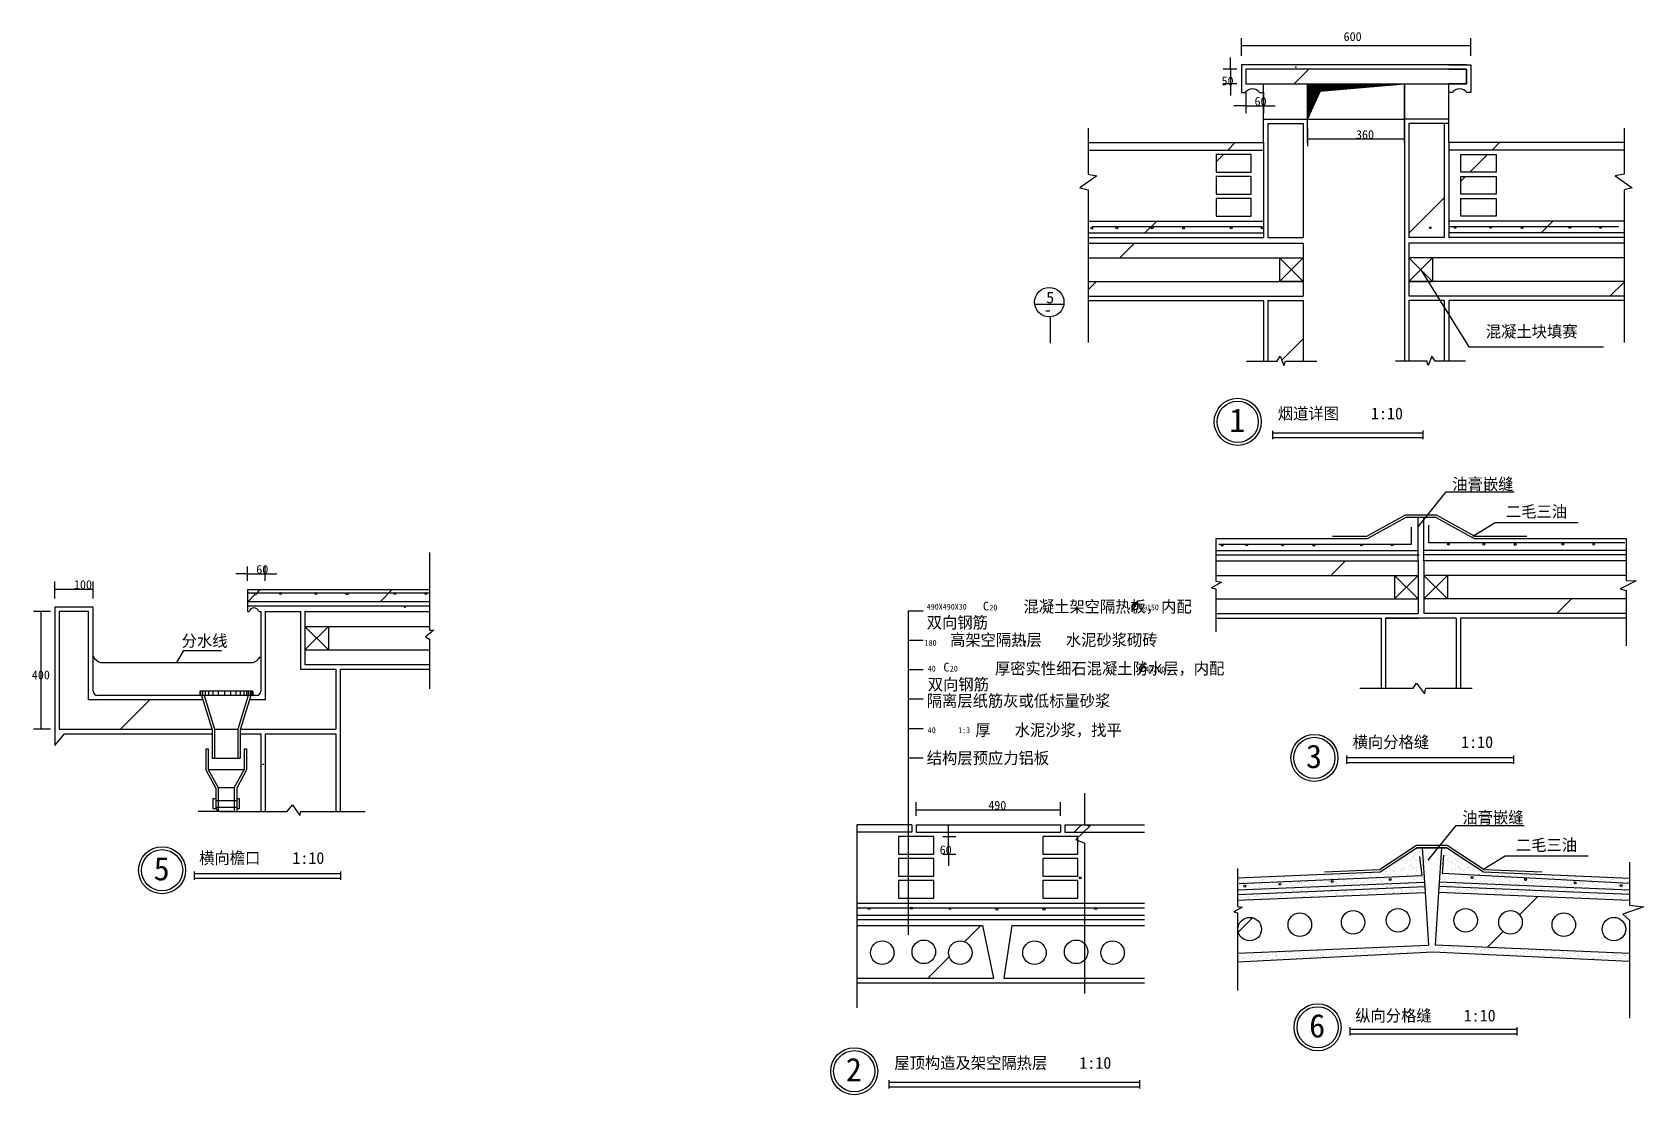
# Model space of a CAD drawing. Header units: metres. Extents: x 343608 to 349087, y 40929 to 44541.
import ezdxf

# ---------------------------------------------------------------- set-up
doc = ezdxf.new("R2010")
doc.units = ezdxf.units.M
doc.layers.add('加粗', color=6, linetype='Continuous')
doc.layers.add('填补', color=7, linetype='Continuous')
pattern_1 = [(45, (0, 0), (-224.5064, 224.5064), [])]
pattern_2 = [(45, (0, 0), (-449.0128, 449.0128), [])]

msp = doc.modelspace()

# ---------------------------------------------------------------- texts
for s, height, p in [('600', 30, (348066.77, 44511.38)), ('5', 40, (347055.54, 43619.37)), ('-', 40, (347047.5, 43578.03)), ('混凝土块填赛', 40, (348550.17, 43503.73)), ('1', 80, (347678.14, 43181.97)), ('烟道详图    1:10', 40, (347842.94, 43224.91)), ('油膏嵌缝', 40, (348436.31, 42985.08)), ('二毛三油', 40, (348618.48, 42891.57)), ('490X490X30', 20, (346649.47, 42578.08)), ('C', 30, (346840.63, 42575.3)), ('20', 20, (346862.31, 42575.3)), ('           混凝土架空隔热板，内配        ', 40, (346679.03, 42568.5)), ('4@150', 20, (347370.73, 42575.84)), ('双向钢筋', 40, (346649.47, 42514.45)), ('分水线', 40, (344116.28, 42452.11)), ('180', 20, (346642.35, 42455.21)), ('   高架空隔热层   水泥砂浆砌砖', 40, (346647.1, 42455.21)), ('1:3', 20, (346946.03, 42455.21)), ('40', 20, (346652.97, 42367.72)), ('C', 30, (346706.18, 42367.72)), ('20', 20, (346727.85, 42367.72)), ('               厚密实性细石混凝土防水层，内配        ', 40, (346473.19, 42358.14)), ('4@200', 20, (347392.29, 42365.48)), ('双向钢筋', 40, (346652.97, 42304.09)), ('隔离层纸筋灰或低标量砂浆', 40, (346649.56, 42248.31)), ('               厚   水泥沙浆，找平  ', 40, (346406.61, 42148.77)), ('40', 20, (346652.97, 42158.36)), ('1:3', 20, (346756.28, 42158.36)), ('横向分格缝    1:10', 40, (348097.51, 42107.96)), ('结构层预应力铝板', 40, (346649.56, 42053.72)), ('3', 80, (347938.83, 42039.52)), ('油膏嵌缝', 40, (348470.49, 41851.55)), ('二毛三油', 40, (348652.66, 41758.04)), ('横向檐口    1:10', 40, (344175.8, 41713.8)), ('5', 80, (344021.27, 41657.68)), ('6', 80, (347949.75, 41123.66)), ('纵向分格缝    1:10', 40, (348106.02, 41178.04)), ('2', 80, (346374.44, 40974.32)), ('屋顶构造及架空隔热层    1:10', 40, (346539.25, 41017.27))]:
    msp.add_text(s, height=height).set_placement(p)
at = {"char_height": 30, "attachment_point": 1}
for s, insert in [('\\A1;50', (347651.91, 44390.6)), ('\\A1;60', (347764.06, 44321.28)), ('\\A1;360', (348109.06, 44208.28)), ('\\A1;60', (344370.15, 42729.89)), ('\\A1;100', (343750.15, 42678.23)), ('\\A1;400', (343607.15, 42371.31)), ('\\A1;490', (346858.72, 41928.12)), ('\\A1;60', (346693.49, 41776.79))]:
    msp.add_mtext(s, dxfattribs=dict(at, insert=insert))

# ---------------------------------------------------------------- hatches: boundary and pattern name
h = msp.add_hatch()
h.set_pattern_fill('AN33C', scale=100)
h.set_pattern_definition(pattern_1)
h.paths.add_polyline_path([(348124.13, 42790.72, -0.34), (348127.92, 42790.72), (348228.78, 42790.72, -0.62), (348233.81, 42788.22, -1), (348227.53, 42788.22, -0.24), (348228.78, 42790.72), (348127.92, 42790.72, -0.24), (348129.16, 42788.22, -1), (348122.89, 42788.22, -0.24), (348124.13, 42790.72), (347858.98, 42790.72, -0.24), (347860.23, 42788.22, -1), (347853.95, 42788.22, -0.24), (347855.2, 42790.72), (347738.64, 42790.72, -0.24), (347739.89, 42788.22, -1), (347733.61, 42788.22, -0.62), (347738.64, 42790.72), (347855.2, 42790.72, -0.34), (347858.98, 42790.72)])
h.paths.add_polyline_path([(347966.96, 42787.17, -1), (347960.69, 42787.17, -1)])
h.paths.add_polyline_path([(347655.13, 42787.17, -1), (347648.85, 42787.17, -1)])
h = msp.add_hatch()
h.set_pattern_fill('AN33C', scale=100)
h.set_pattern_definition(pattern_1)
h.paths.add_polyline_path([(348540.16, 42800.49, -1), (348546.44, 42800.49, -1)])
h.paths.add_polyline_path([(348653.17, 42799.44, -1), (348646.9, 42799.44, -1)])
h.paths.add_polyline_path([(348419.82, 42800.49, -1), (348426.1, 42800.49, -1)])
h.paths.add_polyline_path([(348815.37, 42800.49, -1), (348809.1, 42800.49, -1)])
h.paths.add_polyline_path([(348920.02, 42800.49, -1), (348913.74, 42800.49, -1)])
h = msp.add_hatch()
h.set_pattern_fill('AN31C', scale=200)
h.set_pattern_definition(pattern_2)
h.paths.add_polyline_path([(348319.86, 42694.52), (348319.86, 42744.52), (347632.43, 42744.52), (347632.43, 42694.52)])
h.paths.add_polyline_path([(349026.87, 42564.52), (349026.87, 42614.52), (348339.43, 42614.52), (348339.43, 42564.52)])
h = msp.add_hatch()
h.set_pattern_fill('AN31C', scale=200)
h.set_pattern_definition(pattern_2)
h.paths.add_polyline_path([(348059.15, 41515.19, 1), (348139.15, 41515.19, 1)])
h.paths.add_polyline_path([(348211.77, 41522, 1), (348291.77, 41522, 1)])
h.paths.add_polyline_path([(347877.92, 41507.02, 1), (347957.92, 41507.02, 1)])
h.paths.add_polyline_path([(347707.6, 41492.05, 1), (347787.6, 41492.05, 1)])
h.paths.add_polyline_path([(349039.15, 41409.39), (349039.15, 41522.08), (349015.65, 41543.09), (349087.24, 41568.05), (349039.15, 41573.54), (349039.15, 41589.55), (348389.61, 41616.97), (348377.84, 41437.31)])
h.paths.add_polyline_path([(348441.55, 41522, -1), (348521.55, 41522, -1)])
h.paths.add_polyline_path([(348594.17, 41515.19, -1), (348674.17, 41515.19, -1)])
h.paths.add_polyline_path([(348855.39, 41507.02, -1), (348775.39, 41507.02, -1)])
h.paths.add_polyline_path([(349025.72, 41492.05, -1), (348945.72, 41492.05, -1)])
at = {"layer": '填补'}
h = msp.add_hatch(dxfattribs=at)
h.set_pattern_fill('AN31C', scale=200)
h.set_pattern_definition(pattern_2)
h.paths.add_polyline_path([(347794.06, 44415.6), (347734.06, 44415.6), (347734.06, 44365.6), (347794.06, 44365.6), (348424.06, 44365.6), (348484.06, 44365.6), (348484.06, 44415.6), (348424.06, 44415.6)])
h.paths.add_polyline_path([(347794.06, 44140.6), (347794.06, 44165.6), (347197.99, 44165.6), (347197.99, 44140.6)])
h.paths.add_polyline_path([(349020.13, 44140.6), (349020.13, 44165.6), (348424.06, 44165.6), (348424.06, 44140.6)])
h.paths.add_polyline_path([(347929.06, 43773.69), (347929.06, 43823.69), (347197.99, 43823.69), (347197.99, 43773.69)])
h.paths.add_polyline_path([(349020.13, 43773.69), (349020.13, 43823.69), (348289.06, 43823.69), (348289.06, 43773.69)])
h.paths.add_polyline_path([(347197.99, 43693.69), (347197.99, 43643.69), (347929.06, 43643.69), (347929.06, 43693.69), (347849.06, 43693.69)])
h.paths.add_polyline_path([(349020.13, 43643.69), (349020.13, 43693.69), (348289.06, 43693.69), (348289.06, 43643.69)])
h = msp.add_hatch(dxfattribs=at)
h.set_pattern_fill('AR-SAND', scale=10)
h.paths.add_polyline_path([(348484.06, 44415.6), (348484.06, 44365.6), (348424.06, 44365.6), (348424.06, 44335.6), (348436.88, 44335.6, -0.54), (348485.47, 44335.6), (348499.06, 44335.6), (348499.06, 44430.6), (348484.06, 44430.6), (348424.06, 44430.6), (347794.06, 44430.6), (347734.06, 44430.6), (347719.06, 44430.6), (347719.06, 44335.6), (347732.65, 44335.6, -0.54), (347781.24, 44335.6), (347794.06, 44335.6), (347794.06, 44365.6), (347734.06, 44365.6), (347734.06, 44415.6), (347794.06, 44415.6)])
h = msp.add_hatch(dxfattribs=at)
h.set_pattern_fill('SOLID')
h.paths.add_polyline_path([(347944.06, 44365.6), (347944.06, 44245.6), (347987.5, 44340.76), (348274.06, 44365.6)])
h = msp.add_hatch(dxfattribs=at)
h.set_pattern_fill('ANSI31', scale=300)
h.paths.add_polyline_path([(347809.06, 43843.69), (347929.06, 43843.69), (347929.06, 44230.6), (347809.06, 44230.6)])
h.paths.add_polyline_path([(348409.06, 44230.6), (348289.06, 44230.6), (348289.06, 43843.69), (348409.06, 43843.69)])
h.paths.add_polyline_path([(348364.77, 43876.51, -1), (348358.49, 43876.51, -1)])
h.paths.add_polyline_path([(348289.06, 43423.27), (348349.15, 43423.27), (348354.51, 43408.28), (348366.57, 43439.42), (348377.58, 43423.27), (348409.06, 43423.27), (348409.06, 43628.69), (348289.06, 43628.69)])
h.paths.add_polyline_path([(347929.06, 43628.69), (347809.06, 43628.69), (347809.06, 43423.27), (347840.54, 43423.27), (347851.55, 43439.42), (347863.61, 43408.28), (347868.97, 43423.27), (347929.06, 43423.27)])
h = msp.add_hatch(dxfattribs=at)
h.set_pattern_fill('ANSI31', scale=100)
h.paths.add_polyline_path([(347632.95, 44125.6), (347632.95, 44065.6), (347752.95, 44065.6), (347752.95, 44125.6)])
h.paths.add_polyline_path([(347632.95, 43990.6), (347752.95, 43990.6), (347752.95, 44050.6), (347632.95, 44050.6)])
h.paths.add_polyline_path([(347752.95, 43975.6), (347632.95, 43975.6), (347632.95, 43915.6), (347752.95, 43915.6)])
h.paths.add_polyline_path([(348465.17, 44065.6), (348585.17, 44065.6), (348585.17, 44125.6), (348465.17, 44125.6)])
h.paths.add_polyline_path([(348465.17, 43990.6), (348585.17, 43990.6), (348585.17, 44050.6), (348465.17, 44050.6)])
h.paths.add_polyline_path([(348465.17, 43975.6), (348465.17, 43915.6), (348585.17, 43915.6), (348585.17, 43975.6)])
h = msp.add_hatch(dxfattribs=at)
h.set_pattern_fill('AN33C', scale=100)
h.set_pattern_definition(pattern_1)
h.paths.add_polyline_path([(347197.99, 43898.69), (347197.99, 43858.69), (347794.06, 43858.69), (347794.06, 43898.69)])
h.paths.add_polyline_path([(348424.06, 43898.69), (348424.06, 43858.69), (349020.13, 43858.69), (349020.13, 43898.69)])
h = msp.add_hatch(dxfattribs=at)
h.set_pattern_fill('AN33C', scale=100)
h.set_pattern_definition(pattern_1)
h.paths.add_polyline_path([(344959.28, 42634.9), (344959.28, 42646.31), (344340.15, 42646.31), (344340.15, 42634.9), (344449.76, 42634.9, -0.45), (344454.44, 42634.9), (344570.1, 42634.9, -0.45), (344574.78, 42634.9), (344839.03, 42634.9, -0.45), (344843.71, 42634.9), (344943.68, 42634.9, -0.45), (344948.36, 42634.9)])
h.paths.add_polyline_path([(344959.28, 42606.31), (344959.28, 42634.9), (344948.36, 42634.9, -0.18), (344949.15, 42632.81, -1), (344942.88, 42632.81, -0.18), (344943.68, 42634.9), (344843.71, 42634.9, -0.18), (344844.51, 42632.81, -1), (344838.24, 42632.81, -0.18), (344839.03, 42634.9), (344679.18, 42634.9, -0.41), (344682.31, 42631.76, -1), (344676.04, 42631.76, -0.41), (344679.18, 42634.9), (344574.78, 42634.9, -0.18), (344575.58, 42632.81, -1), (344569.3, 42632.81, -0.18), (344570.1, 42634.9), (344454.44, 42634.9, -0.18), (344455.23, 42632.81, -1), (344448.96, 42632.81, -0.18), (344449.76, 42634.9), (344367.34, 42634.9, -0.41), (344370.47, 42631.76, -1), (344364.2, 42631.76, -0.41), (344367.34, 42634.9), (344340.15, 42634.9), (344340.15, 42606.31)])
h = msp.add_hatch(dxfattribs=at)
h.set_pattern_fill('AR-SAND', scale=10)
h.paths.add_polyline_path([(344188.96, 42271.31), (344184.37, 42286.31), (343830.15, 42286.31, -0.41), (343815.15, 42301.31), (343815.15, 42586.31), (343685.15, 42586.31), (343685.15, 42171.31), (343685.15, 42116.67), (343718.22, 42156.31), (344219.94, 42156.31), (344219.94, 42170.12), (344219.57, 42171.31), (343700.15, 42171.31), (343700.15, 42571.31), (343800.15, 42571.31), (343800.15, 42271.31)])
h = msp.add_hatch(dxfattribs=at)
h.set_pattern_fill('AN31C', scale=200)
h.set_pattern_definition(pattern_2)
h.paths.add_polyline_path([(344219.57, 42171.31), (344188.96, 42271.31), (343800.15, 42271.31), (343800.15, 42571.31), (343700.15, 42571.31), (343700.15, 42171.31)])
h.paths.add_polyline_path([(344640.15, 42171.31), (344640.15, 42376.31), (344520.15, 42376.31), (344520.15, 42571.31), (344400.15, 42571.31), (344400.15, 42271.31), (344346.66, 42271.31), (344316.05, 42171.31)])
h.paths.add_polyline_path([(344535.15, 42571.31), (344535.15, 42521.31), (344959.28, 42521.31), (344959.28, 42571.31)])
h.paths.add_polyline_path([(344959.28, 42391.31), (344959.28, 42441.31), (344535.15, 42441.31), (344535.15, 42391.31)])
h = msp.add_hatch(dxfattribs=at)
h.set_pattern_fill('AR-SAND', scale=10)
h.paths.add_polyline_path([(344400.15, 42271.31), (344400.15, 42571.31), (344520.15, 42571.31), (344520.15, 42376.31), (344640.15, 42376.31), (344640.15, 42171.31), (344316.05, 42171.31), (344315.68, 42170.12), (344315.68, 42156.31), (344385.15, 42156.31), (344385.15, 41892.35), (344400.15, 41892.35), (344400.15, 42156.31), (344640.15, 42156.31), (344640.15, 41892.35), (344655.15, 41892.35), (344655.15, 42376.31), (344959.28, 42376.31), (344959.28, 42391.31), (344535.15, 42391.31), (344535.15, 42441.31), (344535.15, 42521.31), (344535.15, 42571.31), (344959.28, 42571.31), (344959.28, 42591.31), (344340.15, 42591.31), (344340.15, 42571.31), (344346.23, 42571.31, -0.79), (344378.31, 42571.31), (344385.15, 42571.31), (344385.15, 42301.31, -0.41), (344370.15, 42286.31), (344351.25, 42286.31), (344346.66, 42271.31)])
h = msp.add_hatch(dxfattribs=at)
h.set_pattern_fill('ANSI32', scale=200)
h.paths.add_polyline_path([(344192.74, 42286.31), (344184.37, 42286.31), (344219.57, 42171.31), (344219.94, 42171.31), (344219.94, 42072.76), (344227.94, 42072.76), (344227.94, 42171.31)])
h.paths.add_polyline_path([(344351.25, 42286.31), (344342.88, 42286.31), (344307.68, 42171.31), (344307.68, 42072.76), (344315.68, 42072.76), (344315.68, 42171.31), (344316.05, 42171.31)])
h.paths.add_polyline_path([(344206.9, 42105.2), (344198.9, 42105.2), (344198.9, 42033.18), (344232.18, 41971.59), (344232.18, 41929.12), (344240.18, 41929.12), (344240.18, 41973.61), (344206.9, 42035.2)])
h.paths.add_polyline_path([(344303.44, 41971.59), (344336.72, 42033.18), (344336.72, 42105.2), (344328.72, 42105.2), (344328.72, 42035.2), (344295.44, 41973.61), (344295.44, 41929.12), (344303.44, 41929.12)])
h = msp.add_hatch(dxfattribs=at)
h.set_pattern_fill('ANSI31', scale=300)
h.paths.add_polyline_path([(344493.26, 41914.69), (344517.87, 41877.8), (344521.69, 41892.35), (344640.15, 41892.35), (344640.15, 42156.31), (344400.15, 42156.31), (344400.15, 41892.35), (344474.63, 41892.35)])
h = msp.add_hatch(dxfattribs=at)
h.set_pattern_fill('AN31C', scale=200)
h.set_pattern_definition(pattern_2)
h.paths.add_polyline_path([(346411.86, 41846.79), (346411.86, 41821.79), (346598.72, 41821.79), (346598.72, 41846.79)])
h.paths.add_polyline_path([(346613.72, 41846.79), (346613.72, 41821.79), (347103.72, 41821.79), (347103.72, 41846.79)])
h.paths.add_polyline_path([(347390.26, 41821.79), (347390.26, 41846.79), (347118.72, 41846.79), (347118.72, 41821.79)])
h.paths.add_polyline_path([(346938.59, 41504.89), (346911.07, 41324.89), (347390.26, 41324.89), (347390.26, 41504.89)])
h.paths.add_polyline_path([(347055.82, 41411.88, -1), (346975.82, 41411.88, -1)])
h.paths.add_polyline_path([(347197.32, 41414.83, -1), (347117.32, 41414.83, -1)])
h.paths.add_polyline_path([(347321.14, 41411.88, -1), (347241.14, 41411.88, -1)])
h.paths.add_polyline_path([(346411.86, 41504.89), (346411.86, 41324.89), (346876.91, 41324.89), (346839.08, 41504.89)])
h.paths.add_polyline_path([(346679.59, 41414.83, -1), (346599.59, 41414.83, -1)])
h.paths.add_polyline_path([(346803.4, 41411.88, -1), (346723.4, 41411.88, -1)])
h.paths.add_polyline_path([(346538.09, 41411.88, -1), (346458.09, 41411.88, -1)])
h = msp.add_hatch(dxfattribs=at)
h.set_pattern_fill('AR-SAND', scale=10)
h.paths.add_polyline_path([(346673.72, 41596.79), (346553.72, 41596.79), (346553.72, 41579.89), (346673.72, 41579.89)])

# ---------------------------------------------------------------- linework, layer by layer
for p, q in [((347719.06, 44460.6), (347719.06, 44521.38)), ((347719.06, 44496.38), (348499.06, 44496.38)), ((348499.06, 44460.6), (348499.06, 44521.38)), ((347681.91, 44415.6), (347681.91, 44455.6)), ((347704.06, 44415.6), (347656.91, 44415.6)), ((347681.91, 44415.6), (347681.91, 44365.6)), ((347719.06, 44430.6), (347719.06, 44335.6)), ((347734.06, 44430.6), (347719.06, 44430.6)), ((347794.06, 44430.6), (347734.06, 44430.6)), ((348484.06, 44430.6), (347794.06, 44430.6)), ((348424.06, 44430.6), (348484.06, 44430.6)), ((348484.06, 44430.6), (348499.06, 44430.6)), ((348499.06, 44430.6), (348499.06, 44335.6)), ((347704.06, 44365.6), (347656.91, 44365.6)), ((347681.91, 44365.6), (347681.91, 44325.6)), ((347719.06, 44335.6), (347732.65, 44335.6)), ((347734.06, 44335.6), (347734.06, 44266.28)), ((347781.24, 44335.6), (347794.06, 44335.6)), ((347794.06, 44165.6), (347794.06, 44365.6)), ((347794.06, 44335.6), (347794.06, 44266.28)), ((347944.06, 44165.6), (347944.06, 44365.6)), ((348274.06, 44365.6), (348274.06, 43423.27)), ((348274.06, 44165.6), (348274.06, 44365.6)), ((348424.06, 44165.6), (348424.06, 44365.6)), ((348436.88, 44335.6), (348424.06, 44335.6)), ((348499.06, 44335.6), (348485.47, 44335.6)), ((347734.06, 44291.28), (347694.06, 44291.28)), ((347734.06, 44291.28), (347794.06, 44291.28)), ((347794.06, 44291.28), (347834.06, 44291.28)), ((347197.99, 44214.64), (347197.99, 44058.33)), ((347794.06, 44245.6), (348274.06, 44245.6)), ((347944.06, 44215.6), (347944.06, 44153.28)), ((348424.06, 44245.6), (348274.06, 44245.6)), ((348274.06, 44215.6), (348274.06, 44153.28)), ((349020.13, 44214.64), (349020.13, 44058.33)), ((347944.06, 44178.28), (348274.06, 44178.28)), ((347794.06, 44140.6), (347794.06, 43843.69)), ((348424.06, 44140.6), (348424.06, 43843.69)), ((347228.05, 44053.02), (347170.32, 44011.61)), ((347197.99, 44058.33), (347228.05, 44053.02)), ((349020.13, 44058.33), (348990.07, 44053.02)), ((348990.07, 44053.02), (349047.8, 44011.61)), ((347170.32, 44011.61), (347197.99, 44005.11)), ((347197.99, 44005.11), (347197.99, 43486.6)), ((349047.8, 44011.61), (349020.13, 44005.11)), ((349020.13, 44005.11), (349020.13, 43486.6)), ((347197.99, 43898.69), (347794.06, 43898.69)), ((349020.13, 43898.69), (348424.06, 43898.69)), ((347197.99, 43858.69), (347794.06, 43858.69)), ((347197.99, 43843.69), (347794.06, 43843.69)), ((349020.13, 43858.69), (348424.06, 43858.69)), ((349020.13, 43843.69), (348424.06, 43843.69)), ((347849.06, 43773.69), (347929.06, 43693.69)), ((347849.06, 43693.69), (347929.06, 43773.69)), ((347849.06, 43773.69), (347849.06, 43693.69)), ((347929.06, 43773.69), (347929.06, 43693.69)), ((348289.06, 43773.69), (348289.06, 43693.69)), ((348369.06, 43693.69), (348289.06, 43773.69)), ((348369.06, 43773.69), (348289.06, 43693.69)), ((348329.06, 43733.69), (348492.84, 43472.01)), ((348369.06, 43773.69), (348369.06, 43693.69)), ((347929.06, 43693.69), (347849.06, 43693.69)), ((348289.06, 43693.69), (348369.06, 43693.69)), ((347016.48, 43617.07), (347115.68, 43617.07)), ((347197.99, 43628.69), (347794.06, 43628.69)), ((347794.06, 43628.69), (347794.06, 43423.27)), ((348424.06, 43628.69), (348424.06, 43423.27)), ((349020.13, 43628.69), (348424.06, 43628.69)), ((347070.33, 43484.43), (347070.33, 43573.58)), ((348492.84, 43472.01), (348950.83, 43472.01)), ((347736.96, 43423.27), (347840.54, 43423.27)), ((347840.54, 43423.27), (347851.55, 43439.42)), ((347851.55, 43439.42), (347863.61, 43408.28)), ((347863.61, 43408.28), (347868.97, 43423.27)), ((347868.97, 43423.27), (347975.18, 43423.27)), ((348349.15, 43423.27), (348242.93, 43423.27)), ((348354.51, 43408.28), (348349.15, 43423.27)), ((348366.57, 43439.42), (348354.51, 43408.28)), ((348377.58, 43423.27), (348366.57, 43439.42)), ((348481.15, 43423.27), (348377.58, 43423.27)), ((347825.97, 43157.45), (347825.97, 43186.18)), ((347825.97, 43179.35), (348334.5, 43179.35)), ((348336.94, 43157.87), (348336.94, 43186.6)), ((347825.97, 43163.01), (348334.5, 43163.01)), ((348319.8, 42859.55), (348415.75, 42978.36)), ((348415.75, 42978.36), (348646.93, 42978.36)), ((348319.86, 42744.52), (348319.86, 42891.94)), ((348339.43, 42744.52), (348339.43, 42891.94)), ((348506, 42828.05), (348582.17, 42874.79)), ((348582.17, 42874.79), (348864.44, 42874.79)), ((347632.43, 42819.52), (347632.43, 42674.52)), ((349026.87, 42819.52), (349026.87, 42677.03)), ((344959.28, 42772.5), (344959.28, 42508.42)), ((347632.43, 42779.52), (348319.86, 42779.52)), ((347632.43, 42764.52), (348323.56, 42764.52)), ((349026.87, 42779.52), (348339.43, 42779.52)), ((349026.87, 42764.52), (348339.43, 42764.52)), ((344340.15, 42699.89), (344300.15, 42699.89)), ((344340.15, 42676.31), (344340.15, 42724.89)), ((344340.15, 42699.89), (344400.15, 42699.89)), ((344400.15, 42676.31), (344400.15, 42724.89)), ((344400.15, 42699.89), (344440.15, 42699.89)), ((348319.86, 42694.52), (348239.86, 42614.52)), ((348239.86, 42694.52), (348319.86, 42614.52)), ((348239.86, 42694.52), (348239.86, 42614.52)), ((348319.86, 42694.52), (348319.86, 42614.52)), ((348339.43, 42694.52), (348339.43, 42614.52)), ((348419.43, 42694.52), (348339.43, 42614.52)), ((348339.43, 42694.52), (348419.43, 42614.52)), ((348419.43, 42694.52), (348419.43, 42614.52)), ((343685.15, 42616.31), (343685.15, 42673.23)), ((343685.15, 42648.23), (343815.15, 42648.23)), ((343815.15, 42616.31), (343815.15, 42673.23)), ((344340.15, 42646.31), (344340.15, 42571.31)), ((344340.15, 42646.31), (344959.28, 42646.31)), ((347651.11, 42671.69), (347618.03, 42652.8)), ((347618.03, 42652.8), (347632.43, 42648.45)), ((347632.43, 42674.52), (347651.11, 42671.69)), ((347632.43, 42648.45), (347632.43, 42503.23)), ((349061.06, 42675.86), (349007.17, 42648.93)), ((349007.17, 42648.93), (349026.87, 42642.78)), ((349026.87, 42677.03), (349061.06, 42675.86)), ((349026.87, 42642.78), (349026.87, 42454.89)), ((343670.15, 42571.31), (343612.15, 42571.31)), ((343637.15, 42571.31), (343637.15, 42171.31)), ((343685.15, 42586.31), (343685.15, 42171.31)), ((343815.15, 42586.31), (343685.15, 42586.31)), ((343815.15, 42301.31), (343815.15, 42586.31)), ((344340.15, 42606.31), (344959.28, 42606.31)), ((344340.15, 42591.31), (344959.28, 42591.31)), ((344340.15, 42571.31), (344346.23, 42571.31)), ((344378.31, 42571.31), (344385.15, 42571.31)), ((344385.15, 42571.31), (344385.15, 42301.31)), ((344400.15, 42571.31), (344520.15, 42571.31)), ((346587.8, 41472.92), (346587.8, 42574.56)), ((346587.8, 42574.56), (346637.8, 42574.56)), ((347347.31, 42570.75), (347367.47, 42609.57)), ((344535.15, 42441.31), (344615.15, 42521.31)), ((344535.15, 42521.31), (344615.15, 42441.31)), ((344535.15, 42521.31), (344535.15, 42441.31)), ((344615.15, 42521.31), (344615.15, 42441.31)), ((347632.43, 42549.52), (348194.65, 42549.52)), ((348194.65, 42549.52), (348194.65, 42311.3)), ((348464.65, 42549.52), (348464.65, 42311.3)), ((349026.87, 42549.52), (348464.65, 42549.52)), ((344973.24, 42508.42), (344945.68, 42485.23)), ((344945.68, 42485.23), (344959.28, 42477.47)), ((344959.28, 42508.42), (344973.24, 42508.42)), ((344959.28, 42477.47), (344959.28, 42308.96)), ((346587.8, 42474.56), (346637.8, 42474.56)), ((344099.85, 42398.35), (344123.29, 42439.45)), ((344123.29, 42439.45), (344252.23, 42439.45)), ((343840.51, 42398.35), (344359.19, 42398.35)), ((344655.15, 42376.31), (344655.15, 41892.35)), ((344655.15, 42376.31), (344959.28, 42376.31)), ((346587.8, 42374.56), (346637.8, 42374.56)), ((347373.24, 42360.21), (347393.4, 42399.03)), ((344177.81, 42301.31), (344177.81, 42286.31)), ((344357.81, 42301.31), (344177.81, 42301.31)), ((344180.81, 42301.31), (344180.81, 42286.31)), ((344186.81, 42301.31), (344186.81, 42286.31)), ((344195.81, 42301.31), (344195.81, 42286.31)), ((344207.81, 42301.31), (344207.81, 42286.31)), ((344222.81, 42301.31), (344222.81, 42286.31)), ((344240.81, 42301.31), (344240.81, 42286.31)), ((344261.81, 42301.31), (344261.81, 42286.31)), ((344282.81, 42301.31), (344282.81, 42286.31)), ((344300.81, 42301.31), (344300.81, 42286.31)), ((344315.81, 42301.31), (344315.81, 42286.31)), ((344327.81, 42301.31), (344327.81, 42286.31)), ((344336.81, 42301.31), (344336.81, 42286.31)), ((344342.81, 42301.31), (344342.81, 42286.31)), ((344348.81, 42301.31), (344348.81, 42286.31)), ((344353.81, 42301.31), (344353.81, 42286.31)), ((344357.81, 42301.31), (344357.81, 42286.31)), ((348121.79, 42311.3), (348302.86, 42311.3)), ((348302.86, 42311.3), (348314.25, 42328.37)), ((348314.25, 42328.37), (348341.4, 42291.74)), ((348341.4, 42291.74), (348346.45, 42311.3)), ((348346.45, 42311.3), (348504.39, 42311.3)), ((344370.15, 42286.31), (343830.15, 42286.31)), ((344192.74, 42286.31), (344227.94, 42171.31)), ((344342.88, 42286.31), (344307.68, 42171.31)), ((346587.8, 42274.56), (346637.8, 42274.56)), ((343670.15, 42171.31), (343612.15, 42171.31)), ((343685.15, 42171.31), (343685.15, 42116.67)), ((343685.15, 42116.67), (343718.22, 42156.31)), ((343718.22, 42156.31), (344219.94, 42156.31)), ((344219.94, 42171.31), (344219.94, 42072.76)), ((344227.94, 42171.31), (344307.68, 42171.31)), ((344227.94, 42171.31), (344227.94, 42072.76)), ((344307.68, 42171.31), (344307.68, 42072.76)), ((344315.68, 42171.31), (344315.68, 42072.76)), ((344315.68, 42156.31), (344385.15, 42156.31)), ((344385.15, 42156.31), (344385.15, 41892.35)), ((346587.8, 42174.56), (346637.8, 42174.56)), ((344198.9, 42105.2), (344206.9, 42105.2)), ((344328.72, 42105.2), (344336.72, 42105.2)), ((348077.59, 42053.4), (348077.59, 42082.14)), ((348645.67, 42053.4), (348645.67, 42082.14)), ((344206.9, 42035.2), (344328.72, 42035.2)), ((344219.94, 42072.76), (344315.68, 42072.76)), ((346587.8, 42074.56), (346637.8, 42074.56)), ((348077.59, 42075.31), (348645.67, 42075.31)), ((348077.59, 42058.97), (348645.67, 42058.97)), ((344240.18, 41973.61), (344295.44, 41973.61)), ((344232.18, 41934.41), (344222.62, 41934.41)), ((344222.62, 41934.41), (344222.62, 41901.63)), ((344232.18, 41929.12), (344303.44, 41929.12)), ((344313.08, 41934.41), (344303.44, 41934.41)), ((344313.08, 41901.63), (344313.08, 41934.41)), ((344474.63, 41892.35), (344493.26, 41914.69)), ((344493.26, 41914.69), (344517.87, 41877.8)), ((346613.72, 41876.79), (346613.72, 41923.12)), ((347103.72, 41876.79), (347103.72, 41923.12)), ((347186.28, 41954.65), (347186.28, 41846.47)), ((344290.28, 41892.35), (344172.24, 41892.35)), ((344222.62, 41901.63), (344232.18, 41901.63)), ((344232.18, 41906.93), (344303.44, 41906.93)), ((344303.44, 41901.63), (344313.08, 41901.63)), ((344517.87, 41877.8), (344521.69, 41892.35)), ((346613.72, 41898.12), (347103.72, 41898.12)), ((346411.86, 41846.79), (346411.86, 41224.49)), ((346703.72, 41806.79), (346748.49, 41806.79)), ((346723.49, 41806.79), (346723.49, 41846.79)), ((346723.49, 41746.79), (346723.49, 41806.79)), ((347205.51, 41843.56), (347156.67, 41796.23)), ((347186.28, 41846.47), (347205.51, 41843.56)), ((348353.98, 41726.02), (348449.93, 41844.83)), ((348449.93, 41844.83), (348681.11, 41844.83)), ((347156.67, 41796.23), (347186.28, 41784.39)), ((347186.28, 41784.39), (347186.28, 41272.73)), ((348290.05, 41750.25), (348290.05, 41750.25)), ((348296.99, 41752.16), (348296.99, 41752.16)), ((348300.73, 41756.15), (348300.73, 41756.15)), ((348302.19, 41752.85), (348302.19, 41752.85)), ((348310.32, 41753.92), (348310.32, 41753.92)), ((348312.99, 41763.58), (348312.99, 41763.58)), ((348314.83, 41761.89), (348314.83, 41761.89)), ((348316.66, 41767.86), (348416.66, 41767.86)), ((348316.98, 41752.99), (348316.98, 41752.99)), ((348321.2, 41750.3), (348321.2, 41750.3)), ((348323.53, 41753.92), (348323.53, 41753.92)), ((348323.9, 41755.71), (348323.9, 41755.71)), ((348326.91, 41756.49), (348326.91, 41756.49)), ((348328.3, 41765.67), (348328.3, 41765.67)), ((348329.11, 41756.39), (348329.11, 41756.39)), ((348333.83, 41767.86), (348343.71, 41616.97)), ((348399.49, 41767.86), (348389.61, 41616.97)), ((348404.15, 41752.69), (348404.15, 41752.69)), ((348404.66, 41766.34), (348404.66, 41766.34)), ((348405.67, 41757.67), (348405.67, 41757.67)), ((348409.86, 41767.02), (348409.86, 41767.02)), ((348410.4, 41753.16), (348410.4, 41753.16)), ((348414.62, 41750.47), (348414.62, 41750.47)), ((348431.25, 41757.55), (348431.25, 41757.55)), ((346703.72, 41746.79), (346748.49, 41746.79)), ((346723.49, 41746.79), (346723.49, 41706.79)), ((347706.25, 41698.47), (347706.25, 41569.04)), ((348223.78, 41700.03), (348223.78, 41700.03)), ((348223.86, 41697.16), (348223.86, 41697.16)), ((348235.92, 41706.42), (348235.92, 41706.42)), ((348239.71, 41702.74), (348239.71, 41702.74)), ((348243.3, 41718.47), (348243.3, 41718.47)), ((348243.92, 41700.05), (348243.92, 41700.05)), ((348245.14, 41716.78), (348245.14, 41716.78)), ((348249.4, 41716.76), (348249.4, 41716.76)), ((348250.03, 41697.5), (348250.03, 41697.5)), ((348251.03, 41715.42), (348251.03, 41715.42)), ((348252.37, 41720.4), (348252.37, 41720.4)), ((348253.84, 41708.81), (348253.84, 41708.81)), ((348257.58, 41721.08), (348257.58, 41721.08)), ((348261.59, 41695.72), (348261.59, 41695.72)), ((348262.29, 41726.66), (348262.29, 41726.66)), ((348262.77, 41727.84), (348262.77, 41727.84)), ((348262.92, 41707.39), (348262.92, 41707.39)), ((348263.8, 41699.69), (348263.8, 41699.69)), ((348265.64, 41698), (348265.64, 41698)), ((348265.71, 41722.15), (348265.71, 41722.15)), ((348266.8, 41696.41), (348266.8, 41696.41)), ((348266.99, 41725.15), (348266.99, 41725.15)), ((348270.85, 41702.8), (348270.85, 41702.8)), ((348273.36, 41727.25), (348273.36, 41727.25)), ((348274.35, 41735.91), (348274.35, 41735.91)), ((348274.93, 41697.48), (348274.93, 41697.48)), ((348274.98, 41716.64), (348274.98, 41716.64)), ((348275.07, 41700.11), (348275.07, 41700.11)), ((348275.2, 41725.56), (348275.2, 41725.56)), ((348275.61, 41697.37), (348275.61, 41697.37)), ((348279.29, 41723.94), (348279.29, 41723.94)), ((348282.17, 41715.48), (348282.17, 41715.48)), ((348283.9, 41717.59), (348283.9, 41717.59)), ((348284.49, 41724.63), (348284.49, 41724.63)), ((348287.84, 41746.26), (348287.84, 41746.26)), ((348288.47, 41726.99), (348288.47, 41726.99)), ((348288.51, 41699.26), (348288.51, 41699.26)), ((348289.1, 41707.72), (348289.1, 41707.72)), ((348292.62, 41725.7), (348292.62, 41725.7)), ((348293.47, 41745.14), (348293.47, 41745.14)), ((348293.71, 41699.95), (348293.71, 41699.95)), ((348293.86, 41708.47), (348293.86, 41708.47)), ((348293.91, 41727.89), (348293.91, 41727.89)), ((348295.7, 41706.78), (348295.7, 41706.78)), ((348298.13, 41725.21), (348298.13, 41725.21)), ((348301.36, 41736.88), (348301.36, 41736.88)), ((348301.84, 41701.02), (348301.84, 41701.02)), ((348301.99, 41717.61), (348301.99, 41717.61)), ((348301.99, 41702.85), (348301.99, 41702.85)), ((348303.42, 41736.02), (348303.42, 41736.02)), ((348304.4, 41698.8), (348304.4, 41698.8)), ((348305.23, 41740.58), (348305.23, 41740.58)), ((348305.27, 41734.33), (348305.27, 41734.33)), ((348306.21, 41727.49), (348306.21, 41727.49)), ((348306.21, 41700.17), (348306.21, 41700.17)), ((348311.41, 41728.17), (348311.41, 41728.17)), ((348313.31, 41715.54), (348313.31, 41715.54)), ((348313.42, 41746.14), (348313.42, 41746.14)), ((348313.97, 41726.36), (348313.97, 41726.36)), ((348314.05, 41726.87), (348314.05, 41726.87)), ((348315.43, 41702.81), (348315.43, 41702.81)), ((348319.54, 41729.24), (348319.54, 41729.24)), ((348320.63, 41703.49), (348320.63, 41703.49)), ((348323.92, 41717.24), (348323.92, 41717.24)), ((348325.05, 41727.95), (348325.05, 41727.95)), ((348325.76, 41715.55), (348325.76, 41715.55)), ((348327.54, 41737.22), (348327.54, 41737.22)), ((348328.76, 41704.56), (348328.76, 41704.56)), ((348329.27, 41725.26), (348329.27, 41725.26)), ((348333.12, 41731.03), (348333.12, 41731.03)), ((348333.13, 41702.91), (348333.13, 41702.91)), ((348333.48, 41744.8), (348333.48, 41744.8)), ((348334.46, 41707.58), (348334.46, 41707.58)), ((348335.33, 41743.11), (348335.33, 41743.11)), ((348337.35, 41700.22), (348337.35, 41700.22)), ((348338.33, 41731.72), (348338.33, 41731.72)), ((348341.06, 41727.84), (348341.06, 41727.84)), ((348341.69, 41708.57), (348341.69, 41708.57)), ((348346.46, 41732.79), (348346.46, 41732.79)), ((348353.75, 41717.83), (348353.75, 41717.83)), ((348353.98, 41726.02), (348353.98, 41726.02)), ((348355.82, 41724.33), (348355.82, 41724.33)), ((348356.2, 41728.01), (348356.2, 41728.01)), ((348360.04, 41734.57), (348360.04, 41734.57)), ((348360.41, 41725.32), (348360.41, 41725.32)), ((348364.52, 41716.36), (348364.52, 41716.36)), ((348367.24, 41728.17), (348367.24, 41728.17)), ((348374.48, 41707.24), (348374.48, 41707.24)), ((348375.59, 41715.65), (348375.59, 41715.65)), ((348376.32, 41705.55), (348376.32, 41705.55)), ((348384.04, 41734.8), (348384.04, 41734.8)), ((348385.02, 41697.58), (348385.02, 41697.58)), ((348385.88, 41733.11), (348385.88, 41733.11)), ((348387.34, 41728.06), (348387.34, 41728.06)), ((348391.55, 41725.38), (348391.55, 41725.38)), ((348394.58, 41725.13), (348394.58, 41725.13)), ((348396.18, 41713.44), (348396.18, 41713.44)), ((348398.66, 41740.75), (348398.66, 41740.75)), ((348400.29, 41739.87), (348400.29, 41739.87)), ((348401.38, 41714.13), (348401.38, 41714.13)), ((348406.3, 41738.4), (348406.3, 41738.4)), ((348406.93, 41719.13), (348406.93, 41719.13)), ((348407.56, 41699.86), (348407.56, 41699.86)), ((348409.51, 41715.2), (348409.51, 41715.2)), ((348413.88, 41741.66), (348413.88, 41741.66)), ((348414.1, 41743.57), (348414.1, 41743.57)), ((348415.95, 41741.88), (348415.95, 41741.88)), ((348418.48, 41728.12), (348418.48, 41728.12)), ((348419.08, 41742.35), (348419.08, 41742.35)), ((348419.2, 41748.29), (348419.2, 41748.29)), ((348419.83, 41729.03), (348419.83, 41729.03)), ((348420.46, 41709.76), (348420.46, 41709.76)), ((348422.7, 41725.43), (348422.7, 41725.43)), ((348423.1, 41716.98), (348423.1, 41716.98)), ((348424.65, 41733.91), (348424.65, 41733.91)), ((348427.21, 41743.42), (348427.21, 41743.42)), ((348428.3, 41717.67), (348428.3, 41717.67)), ((348429.8, 41740.8), (348429.8, 41740.8)), ((348431.88, 41738.28), (348431.88, 41738.28)), ((348432.51, 41719.01), (348432.51, 41719.01)), ((348433.14, 41699.74), (348433.14, 41699.74)), ((348434.6, 41724.79), (348434.6, 41724.79)), ((348436.43, 41718.74), (348436.43, 41718.74)), ((348436.44, 41723.1), (348436.44, 41723.1)), ((348437.88, 41715.76), (348437.88, 41715.76)), ((348440.79, 41745.21), (348440.79, 41745.21)), ((348445.14, 41715.13), (348445.14, 41715.13)), ((348445.37, 41748.63), (348445.37, 41748.63)), ((348446, 41745.89), (348446, 41745.89)), ((348446, 41729.36), (348446, 41729.36)), ((348446.63, 41710.09), (348446.63, 41710.09)), ((348449.62, 41728.18), (348449.62, 41728.18)), ((348450.01, 41720.53), (348450.01, 41720.53)), ((348453.84, 41725.49), (348453.84, 41725.49)), ((348454.71, 41742.69), (348454.71, 41742.69)), ((348455.1, 41706.01), (348455.1, 41706.01)), ((348455.22, 41721.21), (348455.22, 41721.21)), ((348456.94, 41704.32), (348456.94, 41704.32)), ((348457.7, 41703.14), (348457.7, 41703.14)), ((348458.89, 41739.25), (348458.89, 41739.25)), ((348459.23, 41695.85), (348459.23, 41695.85)), ((348459.52, 41719.98), (348459.52, 41719.98)), ((348460.15, 41700.72), (348460.15, 41700.72)), ((348461.91, 41700.45), (348461.91, 41700.45)), ((348463.35, 41722.28), (348463.35, 41722.28)), ((348464.44, 41696.54), (348464.44, 41696.54)), ((348464.66, 41733.57), (348464.66, 41733.57)), ((348465.64, 41696.35), (348465.64, 41696.35)), ((348466.5, 41731.88), (348466.5, 41731.88)), ((348469.02, 41715.82), (348469.02, 41715.82)), ((348471.58, 41729.24), (348471.58, 41729.24)), ((348472.21, 41709.97), (348472.21, 41709.97)), ((348472.57, 41697.61), (348472.57, 41697.61)), ((348475.2, 41723.91), (348475.2, 41723.91)), ((348476.93, 41724.07), (348476.93, 41724.07)), ((348482.14, 41724.76), (348482.14, 41724.76)), ((348485.16, 41714.79), (348485.16, 41714.79)), ((348485.7, 41720.32), (348485.7, 41720.32)), ((348486.15, 41699.39), (348486.15, 41699.39)), ((348486.33, 41701.05), (348486.33, 41701.05)), ((348487, 41713.1), (348487, 41713.1)), ((348488.84, 41703.19), (348488.84, 41703.19)), ((348491.36, 41700.08), (348491.36, 41700.08)), ((348493.05, 41700.51), (348493.05, 41700.51)), ((348495.7, 41705.13), (348495.7, 41705.13)), ((348499.22, 41710.94), (348499.22, 41710.94)), ((348499.49, 41701.15), (348499.49, 41701.15)), ((348505.65, 41696.01), (348505.65, 41696.01)), ((348507.5, 41694.32), (348507.5, 41694.32)), ((348511.91, 41700.93), (348511.91, 41700.93)), ((348513.07, 41702.94), (348513.07, 41702.94)), ((348540.18, 41694.52), (348616.34, 41741.26)), ((348616.34, 41741.26), (348898.62, 41741.26)), ((349039.15, 41720.07), (349039.15, 41573.54)), ((344159.65, 41659.38), (344159.65, 41688.12)), ((344159.65, 41681.29), (344657.81, 41681.29)), ((344159.65, 41664.95), (344657.81, 41664.95)), ((344657.81, 41659.38), (344657.81, 41688.12)), ((347706.25, 41625.09), (348341.42, 41651.91)), ((347706.64, 41664.32), (347706.64, 41664.32)), ((347710.4, 41661.94), (347710.4, 41661.94)), ((347712.24, 41660.26), (347712.24, 41660.26)), ((347712.82, 41660.56), (347712.82, 41660.56)), ((347713.45, 41641.29), (347713.45, 41641.29)), ((347714.02, 41649.52), (347714.02, 41649.52)), ((347719.22, 41650.21), (347719.22, 41650.21)), ((347720.94, 41652.28), (347720.94, 41652.28)), ((347725.51, 41650.55), (347725.51, 41650.55)), ((347726.46, 41651.7), (347726.46, 41651.7)), ((347727.35, 41651.28), (347727.35, 41651.28)), ((347730.67, 41649.01), (347730.67, 41649.01)), ((347730.89, 41643.16), (347730.89, 41643.16)), ((347732.74, 41641.47), (347732.74, 41641.47)), ((347737.78, 41664.38), (347737.78, 41664.38)), ((347739, 41660.9), (347739, 41660.9)), ((347739.63, 41641.63), (347739.63, 41641.63)), ((347740.93, 41653.07), (347740.93, 41653.07)), ((347746.14, 41653.75), (347746.14, 41653.75)), ((347751, 41661.06), (347751, 41661.06)), ((347752.52, 41651.52), (347752.52, 41651.52)), ((347754.27, 41654.82), (347754.27, 41654.82)), ((347757.6, 41651.75), (347757.6, 41651.75)), ((347760.95, 41651.94), (347760.95, 41651.94)), ((347761.81, 41649.07), (347761.81, 41649.07)), ((347762.8, 41650.25), (347762.8, 41650.25)), ((347764.58, 41660.77), (347764.58, 41660.77)), ((347765.21, 41641.51), (347765.21, 41641.51)), ((347767.85, 41656.61), (347767.85, 41656.61)), ((347768.92, 41664.43), (347768.92, 41664.43)), ((347771.5, 41642.28), (347771.5, 41642.28)), ((347773.06, 41657.3), (347773.06, 41657.3)), ((347776.99, 41639.39), (347776.99, 41639.39)), ((347778.7, 41651.85), (347778.7, 41651.85)), ((347781.19, 41658.37), (347781.19, 41658.37)), ((347788.74, 41651.81), (347788.74, 41651.81)), ((347791.01, 41660.72), (347791.01, 41660.72)), ((347791.59, 41661.75), (347791.59, 41661.75)), ((347792.22, 41642.48), (347792.22, 41642.48)), ((347792.86, 41659.03), (347792.86, 41659.03)), ((347792.95, 41649.12), (347792.95, 41649.12)), ((347794.77, 41660.15), (347794.77, 41660.15)), ((347799.97, 41660.84), (347799.97, 41660.84)), ((347800.06, 41664.49), (347800.06, 41664.49)), ((347801.56, 41651.06), (347801.56, 41651.06)), ((347804.28, 41651.73), (347804.28, 41651.73)), ((347808.1, 41661.91), (347808.1, 41661.91)), ((347808.14, 41639.45), (347808.14, 41639.45)), ((347811.51, 41641.94), (347811.51, 41641.94)), ((347813.35, 41640.25), (347813.35, 41640.25)), ((347817.77, 41662.08), (347817.77, 41662.08)), ((347818.4, 41642.81), (347818.4, 41642.81)), ((347819.88, 41651.87), (347819.88, 41651.87)), ((347821.08, 41669.49), (347821.08, 41669.49)), ((347821.69, 41663.7), (347821.69, 41663.7)), ((347822.92, 41667.8), (347822.92, 41667.8)), ((347824.1, 41649.18), (347824.1, 41649.18)), ((347826.89, 41664.38), (347826.89, 41664.38)), ((347831.2, 41664.55), (347831.2, 41664.55)), ((347831.29, 41652.7), (347831.29, 41652.7)), ((347831.62, 41659.83), (347831.62, 41659.83)), ((347835.02, 41665.45), (347835.02, 41665.45)), ((347836.11, 41639.71), (347836.11, 41639.71)), ((347839.28, 41639.51), (347839.28, 41639.51)), ((347841.57, 41650.71), (347841.57, 41650.71)), ((347843.35, 41661.96), (347843.35, 41661.96)), ((347843.42, 41649.02), (347843.42, 41649.02)), ((347843.98, 41642.69), (347843.98, 41642.69)), ((347844.24, 41640.78), (347844.24, 41640.78)), ((347848.6, 41667.24), (347848.6, 41667.24)), ((347851.02, 41651.92), (347851.02, 41651.92)), ((347852.12, 41641.05), (347852.12, 41641.05)), ((347853.81, 41667.93), (347853.81, 41667.93)), ((347855.24, 41649.24), (347855.24, 41649.24)), ((347857.46, 41653.04), (347857.46, 41653.04)), ((347857.82, 41642.56), (347857.82, 41642.56)), ((347861.68, 41668.61), (347861.68, 41668.61)), ((347861.94, 41669), (347861.94, 41669)), ((347862.34, 41664.6), (347862.34, 41664.6)), ((347863.03, 41643.25), (347863.03, 41643.25)), ((347870.36, 41662.93), (347870.36, 41662.93)), ((347870.42, 41639.56), (347870.42, 41639.56)), ((347870.99, 41643.66), (347870.99, 41643.66)), ((347871.16, 41644.32), (347871.16, 41644.32)), ((347871.63, 41659.49), (347871.63, 41659.49)), ((347873.48, 41657.8), (347873.48, 41657.8)), ((347875.52, 41670.79), (347875.52, 41670.79)), ((347880.73, 41671.47), (347880.73, 41671.47)), ((347882.16, 41651.98), (347882.16, 41651.98)), ((347882.18, 41649.83), (347882.18, 41649.83)), ((347882.41, 41672.18), (347882.41, 41672.18)), ((347883.04, 41652.92), (347883.04, 41652.92)), ((347884.74, 41646.11), (347884.74, 41646.11)), ((347886.38, 41649.29), (347886.38, 41649.29)), ((347888.86, 41672.54), (347888.86, 41672.54)), ((347889.95, 41646.79), (347889.95, 41646.79)), ((347892.13, 41640.71), (347892.13, 41640.71)), ((347893.48, 41664.66), (347893.48, 41664.66)), ((347896.53, 41663.26), (347896.53, 41663.26)), ((347897.16, 41644), (347897.16, 41644)), ((347898.08, 41647.86), (347898.08, 41647.86)), ((347901.56, 41639.62), (347901.56, 41639.62)), ((347901.7, 41668.27), (347901.7, 41668.27)), ((347903.54, 41666.58), (347903.54, 41666.58)), ((347909.42, 41673.16), (347909.42, 41673.16)), ((347910.05, 41653.89), (347910.05, 41653.89)), ((347911.66, 41649.65), (347911.66, 41649.65)), ((347912.24, 41658.6), (347912.24, 41658.6)), ((347913.3, 41652.03), (347913.3, 41652.03)), ((347916.87, 41650.34), (347916.87, 41650.34)), ((347917.52, 41649.35), (347917.52, 41649.35)), ((347922.11, 41663.14), (347922.11, 41663.14)), ((347922.19, 41649.48), (347922.19, 41649.48)), ((347922.74, 41643.87), (347922.74, 41643.87)), ((347924.03, 41647.8), (347924.03, 41647.8)), ((347924.63, 41664.72), (347924.63, 41664.72)), ((347924.99, 41651.41), (347924.99, 41651.41)), ((347932.7, 41639.68), (347932.7, 41639.68)), ((347932.73, 41639.82), (347932.73, 41639.82)), ((347935.6, 41673.49), (347935.6, 41673.49)), ((347936.23, 41654.22), (347936.23, 41654.22)), ((347938.58, 41653.2), (347938.58, 41653.2)), ((347940.59, 41674.45), (347940.59, 41674.45)), ((347942.3, 41667.38), (347942.3, 41667.38)), ((347943.78, 41653.88), (347943.78, 41653.88)), ((347944.45, 41652.09), (347944.45, 41652.09)), ((347948.66, 41649.4), (347948.66, 41649.4)), ((347949.12, 41664.11), (347949.12, 41664.11)), ((347949.75, 41644.85), (347949.75, 41644.85)), ((347951.91, 41654.95), (347951.91, 41654.95)), ((347952.25, 41658.26), (347952.25, 41658.26)), ((347954.1, 41656.57), (347954.1, 41656.57)), ((347955.77, 41664.77), (347955.77, 41664.77)), ((347961.18, 41673.37), (347961.18, 41673.37)), ((347961.81, 41654.1), (347961.81, 41654.1)), ((347962.8, 41648.6), (347962.8, 41648.6)), ((347963.84, 41639.73), (347963.84, 41639.73)), ((347965.5, 41656.74), (347965.5, 41656.74)), ((347970.7, 41657.42), (347970.7, 41657.42)), ((347971.73, 41674.5), (347971.73, 41674.5)), ((347972.36, 41676.16), (347972.36, 41676.16)), ((347972.75, 41639.48), (347972.75, 41639.48)), ((347975.3, 41664.45), (347975.3, 41664.45)), ((347975.59, 41652.15), (347975.59, 41652.15)), ((347975.93, 41645.18), (347975.93, 41645.18)), ((347978.83, 41658.5), (347978.83, 41658.5)), ((347979.8, 41649.46), (347979.8, 41649.46)), ((347982.31, 41667.04), (347982.31, 41667.04)), ((347984.16, 41665.35), (347984.16, 41665.35)), ((347986.91, 41664.83), (347986.91, 41664.83)), ((347988.19, 41674.34), (347988.19, 41674.34)), ((347988.82, 41655.07), (347988.82, 41655.07)), ((347992.41, 41660.28), (347992.41, 41660.28)), ((347992.86, 41657.38), (347992.86, 41657.38)), ((347994.98, 41639.79), (347994.98, 41639.79)), ((347997.62, 41660.97), (347997.62, 41660.97)), ((347998.65, 41677.25), (347998.65, 41677.25)), ((348000.88, 41664.33), (348000.88, 41664.33)), ((348001.51, 41645.06), (348001.51, 41645.06)), ((348002.81, 41648.26), (348002.81, 41648.26)), ((348002.87, 41674.56), (348002.87, 41674.56)), ((348004.65, 41646.57), (348004.65, 41646.57)), ((348005.75, 41662.04), (348005.75, 41662.04)), ((348006.73, 41652.2), (348006.73, 41652.2)), ((348010.94, 41649.52), (348010.94, 41649.52)), ((348012.38, 41675.81), (348012.38, 41675.81)), ((348014.22, 41674.13), (348014.22, 41674.13)), ((348014.36, 41674.68), (348014.36, 41674.68)), ((348014.99, 41655.41), (348014.99, 41655.41)), ((348018.05, 41664.89), (348018.05, 41664.89)), ((348019.33, 41663.83), (348019.33, 41663.83)), ((348022.92, 41666.15), (348022.92, 41666.15)), ((348024.54, 41664.51), (348024.54, 41664.51)), ((348026.13, 41639.85), (348026.13, 41639.85)), ((348027.89, 41665.3), (348027.89, 41665.3)), ((348028.52, 41646.03), (348028.52, 41646.03)), ((348029.79, 41677.3), (348029.79, 41677.3)), ((348032.67, 41665.58), (348032.67, 41665.58)), ((348032.87, 41657.03), (348032.87, 41657.03)), ((348033.76, 41639.83), (348033.76, 41639.83)), ((348034.01, 41674.62), (348034.01, 41674.62)), ((348034.71, 41655.34), (348034.71, 41655.34)), ((348037.87, 41652.26), (348037.87, 41652.26)), ((348039.95, 41674.55), (348039.95, 41674.55)), ((348040.58, 41655.28), (348040.58, 41655.28)), ((348041.89, 41640.91), (348041.89, 41640.91)), ((348042.09, 41649.57), (348042.09, 41649.57)), ((348043.41, 41647.37), (348043.41, 41647.37)), ((348046.25, 41667.37), (348046.25, 41667.37)), ((348049.19, 41664.94), (348049.19, 41664.94)), ((348051.45, 41668.06), (348051.45, 41668.06)), ((348052.98, 41674.93), (348052.98, 41674.93)), ((348054.06, 41665.63), (348054.06, 41665.63)), ((348054.69, 41646.36), (348054.69, 41646.36)), ((348055.47, 41642.69), (348055.47, 41642.69)), ((348057.27, 41639.9), (348057.27, 41639.9)), ((348059.58, 41669.13), (348059.58, 41669.13)), ((348060.67, 41643.38), (348060.67, 41643.38)), ((348060.93, 41677.36), (348060.93, 41677.36)), ((348062.93, 41665.81), (348062.93, 41665.81)), ((348064.78, 41664.12), (348064.78, 41664.12)), ((348065.15, 41674.67), (348065.15, 41674.67)), ((348066.95, 41675.53), (348066.95, 41675.53)), ((348067.58, 41656.26), (348067.58, 41656.26)), ((348068.8, 41644.45), (348068.8, 41644.45)), ((348069.01, 41652.32), (348069.01, 41652.32)), ((348073.17, 41670.91), (348073.17, 41670.91)), ((348073.23, 41649.63), (348073.23, 41649.63)), ((348073.48, 41656.15), (348073.48, 41656.15)), ((348078.37, 41671.6), (348078.37, 41671.6)), ((348079.64, 41665.51), (348079.64, 41665.51)), ((348080.27, 41646.24), (348080.27, 41646.24)), ((348080.33, 41665), (348080.33, 41665)), ((348082.39, 41646.24), (348082.39, 41646.24)), ((348083.43, 41647.03), (348083.43, 41647.03)), ((348085.27, 41645.34), (348085.27, 41645.34)), ((348086.5, 41672.67), (348086.5, 41672.67)), ((348087.59, 41646.92), (348087.59, 41646.92)), ((348088.41, 41639.96), (348088.41, 41639.96)), ((348092.08, 41677.42), (348092.08, 41677.42)), ((348092.99, 41674.59), (348092.99, 41674.59)), ((348093.13, 41675.86), (348093.13, 41675.86)), ((348093.76, 41656.59), (348093.76, 41656.59)), ((348094.84, 41672.9), (348094.84, 41672.9)), ((348095.72, 41647.99), (348095.72, 41647.99)), ((348096.29, 41674.73), (348096.29, 41674.73)), ((348100.08, 41674.46), (348100.08, 41674.46)), ((348100.15, 41652.37), (348100.15, 41652.37)), ((348103.54, 41664.93), (348103.54, 41664.93)), ((348104.37, 41649.69), (348104.37, 41649.69)), ((348105.29, 41675.14), (348105.29, 41675.14)), ((348106.65, 41666.48), (348106.65, 41666.48)), ((348107.28, 41647.22), (348107.28, 41647.22)), ((348109.3, 41649.78), (348109.3, 41649.78)), ((348111.47, 41665.06), (348111.47, 41665.06)), ((348113.42, 41676.21), (348113.42, 41676.21)), ((348113.49, 41655.8), (348113.49, 41655.8)), ((348114.51, 41650.47), (348114.51, 41650.47)), ((348115.33, 41654.12), (348115.33, 41654.12)), ((348118.71, 41675.74), (348118.71, 41675.74)), ((348119.34, 41656.47), (348119.34, 41656.47)), ((348119.55, 41640.02), (348119.55, 41640.02)), ((348122.64, 41651.54), (348122.64, 41651.54)), ((348123.22, 41677.47), (348123.22, 41677.47)), ((348124.03, 41646.14), (348124.03, 41646.14)), ((348124.9, 41681.67), (348124.9, 41681.67)), ((348127, 41678), (348127, 41678)), ((348127.43, 41674.79), (348127.43, 41674.79)), ((348131.29, 41652.43), (348131.29, 41652.43)), ((348132.21, 41678.69), (348132.21, 41678.69)), ((348132.83, 41666.82), (348132.83, 41666.82)), ((348133.46, 41647.55), (348133.46, 41647.55)), ((348133.6, 41673.7), (348133.6, 41673.7)), ((348135.51, 41649.74), (348135.51, 41649.74)), ((348136.22, 41653.32), (348136.22, 41653.32)), ((348140.34, 41679.76), (348140.34, 41679.76)), ((348141.43, 41654.01), (348141.43, 41654.01)), ((348142.62, 41665.11), (348142.62, 41665.11)), ((348143.55, 41664.58), (348143.55, 41664.58)), ((348145.39, 41662.89), (348145.39, 41662.89)), ((348145.72, 41676.71), (348145.72, 41676.71)), ((348146.35, 41657.44), (348146.35, 41657.44)), ((348149.56, 41655.08), (348149.56, 41655.08)), ((348150.69, 41640.07), (348150.69, 41640.07)), ((348153.92, 41681.55), (348153.92, 41681.55)), ((348154.09, 41654.92), (348154.09, 41654.92)), ((348154.36, 41677.53), (348154.36, 41677.53)), ((348158.41, 41666.69), (348158.41, 41666.69)), ((348158.58, 41674.84), (348158.58, 41674.84)), ((348159.04, 41647.43), (348159.04, 41647.43)), ((348159.12, 41682.23), (348159.12, 41682.23)), ((348162.43, 41652.49), (348162.43, 41652.49)), ((348163.14, 41656.87), (348163.14, 41656.87)), ((348163.66, 41682.48), (348163.66, 41682.48)), ((348164.05, 41645.8), (348164.05, 41645.8)), ((348165.89, 41644.11), (348165.89, 41644.11)), ((348166.65, 41649.8), (348166.65, 41649.8)), ((348167.25, 41683.3), (348167.25, 41683.3)), ((348168.34, 41657.55), (348168.34, 41657.55)), ((348171.9, 41677.04), (348171.9, 41677.04)), ((348172.53, 41657.78), (348172.53, 41657.78)), ((348173.61, 41673.36), (348173.61, 41673.36)), ((348173.76, 41665.17), (348173.76, 41665.17)), ((348175.46, 41671.67), (348175.46, 41671.67)), ((348176.47, 41658.62), (348176.47, 41658.62)), ((348180.84, 41685.09), (348180.84, 41685.09)), ((348181.83, 41640.13), (348181.83, 41640.13)), ((348184.16, 41663.7), (348184.16, 41663.7)), ((348185.42, 41667.67), (348185.42, 41667.67)), ((348185.5, 41677.59), (348185.5, 41677.59)), ((348186.05, 41648.4), (348186.05, 41648.4)), ((348189.72, 41674.9), (348189.72, 41674.9)), ((348190.06, 41660.41), (348190.06, 41660.41)), ((348193.58, 41652.54), (348193.58, 41652.54)), ((348194.11, 41654.58), (348194.11, 41654.58)), ((348194.17, 41686.85), (348194.17, 41686.85)), ((348195.26, 41661.1), (348195.26, 41661.1)), ((348195.95, 41652.89), (348195.95, 41652.89)), ((348197.48, 41676.92), (348197.48, 41676.92)), ((348197.79, 41649.86), (348197.79, 41649.86)), ((348198.11, 41657.65), (348198.11, 41657.65)), ((348203.39, 41662.17), (348203.39, 41662.17)), ((348203.67, 41682.14), (348203.67, 41682.14)), ((348204.65, 41644.92), (348204.65, 41644.92)), ((348204.9, 41665.23), (348204.9, 41665.23)), ((348205.52, 41680.45), (348205.52, 41680.45)), ((348207.75, 41688.63), (348207.75, 41688.63)), ((348210.96, 41687.27), (348210.96, 41687.27)), ((348211.59, 41668), (348211.59, 41668)), ((348212.22, 41648.73), (348212.22, 41648.73)), ((348212.96, 41689.32), (348212.96, 41689.32)), ((348212.97, 41640.19), (348212.97, 41640.19)), ((348214.22, 41672.47), (348214.22, 41672.47)), ((348216.64, 41677.64), (348216.64, 41677.64)), ((348216.97, 41663.96), (348216.97, 41663.96)), ((348220.86, 41674.96), (348220.86, 41674.96)), ((348221.09, 41690.39), (348221.09, 41690.39)), ((348222.18, 41664.64), (348222.18, 41664.64)), ((348224.49, 41677.89), (348224.49, 41677.89)), ((348224.72, 41652.6), (348224.72, 41652.6)), ((348227.96, 41690.32), (348227.96, 41690.32)), ((348228.93, 41649.91), (348228.93, 41649.91)), ((348230.31, 41665.71), (348230.31, 41665.71)), ((348231.4, 41639.96), (348231.4, 41639.96)), ((348233.74, 41690.91), (348233.74, 41690.91)), ((348234.67, 41692.18), (348234.67, 41692.18)), ((348234.71, 41653.69), (348234.71, 41653.69)), ((348235.58, 41689.22), (348235.58, 41689.22)), ((348236.04, 41665.28), (348236.04, 41665.28)), ((348236.55, 41687.15), (348236.55, 41687.15)), ((348237.18, 41667.88), (348237.18, 41667.88)), ((348239.53, 41641.03), (348239.53, 41641.03)), ((348239.88, 41692.86), (348239.88, 41692.86)), ((348243.89, 41667.5), (348243.89, 41667.5)), ((348244.12, 41640.24), (348244.12, 41640.24)), ((348244.28, 41681.25), (348244.28, 41681.25)), ((348244.67, 41644.57), (348244.67, 41644.57)), ((348246.51, 41642.88), (348246.51, 41642.88)), ((348247.78, 41677.7), (348247.78, 41677.7)), ((348248.01, 41693.93), (348248.01, 41693.93)), ((348249.1, 41668.19), (348249.1, 41668.19)), ((348250.66, 41678.23), (348250.66, 41678.23)), ((348251.92, 41639.69), (348251.92, 41639.69)), ((348252, 41675.01), (348252, 41675.01)), ((348253.11, 41642.82), (348253.11, 41642.82)), ((348254.23, 41672.13), (348254.23, 41672.13)), ((348255.86, 41652.66), (348255.86, 41652.66)), ((348256.07, 41670.44), (348256.07, 41670.44)), ((348257.23, 41669.26), (348257.23, 41669.26)), ((348258.32, 41643.51), (348258.32, 41643.51)), ((348259.1, 41690.38), (348259.1, 41690.38)), ((348260.08, 41649.97), (348260.08, 41649.97)), ((348263.55, 41688.12), (348263.55, 41688.12)), ((348264.77, 41662.47), (348264.77, 41662.47)), ((348266.45, 41644.58), (348266.45, 41644.58)), ((348267.18, 41665.34), (348267.18, 41665.34)), ((348270.81, 41671.04), (348270.81, 41671.04)), ((348274.34, 41690.03), (348274.34, 41690.03)), ((348274.73, 41653.35), (348274.73, 41653.35)), ((348275.26, 41640.3), (348275.26, 41640.3)), ((348276.02, 41671.73), (348276.02, 41671.73)), ((348276.57, 41651.66), (348276.57, 41651.66)), ((348277.5, 41639.57), (348277.5, 41639.57)), ((348278.92, 41677.75), (348278.92, 41677.75)), ((348280.03, 41646.37), (348280.03, 41646.37)), ((348283.14, 41675.07), (348283.14, 41675.07)), ((348284.15, 41672.8), (348284.15, 41672.8)), ((348284.29, 41680.91), (348284.29, 41680.91)), ((348285.24, 41647.05), (348285.24, 41647.05)), ((348285.27, 41643.69), (348285.27, 41643.69)), ((348286.14, 41679.22), (348286.14, 41679.22)), ((348287, 41652.71), (348287, 41652.71)), ((348290.25, 41690.44), (348290.25, 41690.44)), ((348290.99, 41649.92), (348290.99, 41649.92)), ((348291.22, 41650.03), (348291.22, 41650.03)), ((348293.37, 41648.12), (348293.37, 41648.12)), ((348294.84, 41671.25), (348294.84, 41671.25)), ((348297.73, 41674.59), (348297.73, 41674.59)), ((348298.32, 41665.4), (348298.32, 41665.4)), ((348302.93, 41675.27), (348302.93, 41675.27)), ((348303.88, 41659.81), (348303.88, 41659.81)), ((348304.51, 41640.54), (348304.51, 41640.54)), ((348304.79, 41662.13), (348304.79, 41662.13)), ((348306.4, 41640.36), (348306.4, 41640.36)), ((348306.63, 41660.44), (348306.63, 41660.44)), ((348306.95, 41649.91), (348306.95, 41649.91)), ((348310.07, 41677.81), (348310.07, 41677.81)), ((348311.06, 41676.34), (348311.06, 41676.34)), ((348312.15, 41650.59), (348312.15, 41650.59)), ((348314.28, 41675.13), (348314.28, 41675.13)), ((348314.35, 41689.68), (348314.35, 41689.68)), ((348315.33, 41652.46), (348315.33, 41652.46)), ((348315.94, 41669.06), (348315.94, 41669.06)), ((348316.2, 41688), (348316.2, 41688)), ((348316.57, 41649.79), (348316.57, 41649.79)), ((348318.14, 41652.77), (348318.14, 41652.77)), ((348320.28, 41651.67), (348320.28, 41651.67)), ((348321.39, 41690.49), (348321.39, 41690.49)), ((348322.36, 41650.08), (348322.36, 41650.08)), ((348324.65, 41678.13), (348324.65, 41678.13)), ((348324.9, 41680.02), (348324.9, 41680.02)), ((348325.29, 41643.34), (348325.29, 41643.34)), ((348327.13, 41641.66), (348327.13, 41641.66)), ((348329.43, 41679.41), (348329.43, 41679.41)), ((348329.46, 41665.45), (348329.46, 41665.45)), ((348329.85, 41678.82), (348329.85, 41678.82)), ((348330.06, 41660.14), (348330.06, 41660.14)), ((348330.69, 41640.88), (348330.69, 41640.88)), ((348333.87, 41653.45), (348333.87, 41653.45)), ((348334.85, 41670.9), (348334.85, 41670.9)), ((348336.69, 41669.21), (348336.69, 41669.21)), ((348337.54, 41640.41), (348337.54, 41640.41)), ((348337.98, 41679.89), (348337.98, 41679.89)), ((348339.07, 41654.14), (348339.07, 41654.14)), ((349039.15, 41624.58), (348391.89, 41651.91)), ((348392.91, 41661.23), (348392.91, 41661.23)), ((348394.71, 41670.25), (348394.71, 41670.25)), ((348395.34, 41650.98), (348395.34, 41650.98)), ((348395.95, 41651.24), (348395.95, 41651.24)), ((348399.82, 41640.53), (348399.82, 41640.53)), ((348401.04, 41662.3), (348401.04, 41662.3)), ((348403.49, 41677.98), (348403.49, 41677.98)), ((348405.4, 41688.76), (348405.4, 41688.76)), ((348405.9, 41642.12), (348405.9, 41642.12)), ((348407.71, 41675.29), (348407.71, 41675.29)), ((348407.75, 41640.43), (348407.75, 41640.43)), ((348408.19, 41680.6), (348408.19, 41680.6)), ((348408.82, 41661.33), (348408.82, 41661.33)), ((348409.45, 41642.06), (348409.45, 41642.06)), ((348410.6, 41689.45), (348410.6, 41689.45)), ((348411.57, 41652.94), (348411.57, 41652.94)), ((348414.62, 41664.08), (348414.62, 41664.08)), ((348415.78, 41650.25), (348415.78, 41650.25)), ((348418.73, 41690.52), (348418.73, 41690.52)), ((348419.82, 41664.77), (348419.82, 41664.77)), ((348421.09, 41690.49), (348421.09, 41690.49)), ((348421.72, 41671.22), (348421.72, 41671.22)), ((348422.35, 41651.95), (348422.35, 41651.95)), ((348422.89, 41665.62), (348422.89, 41665.62)), ((348423.84, 41639.41), (348423.84, 41639.41)), ((348427.95, 41665.84), (348427.95, 41665.84)), ((348429.04, 41640.09), (348429.04, 41640.09)), ((348430.96, 41640.58), (348430.96, 41640.58)), ((348432.32, 41692.31), (348432.32, 41692.31)), ((348433.77, 41680.47), (348433.77, 41680.47)), ((348434.4, 41661.21), (348434.4, 41661.21)), ((348435.03, 41641.94), (348435.03, 41641.94)), ((348437.17, 41641.16), (348437.17, 41641.16)), ((348437.52, 41692.99), (348437.52, 41692.99)), ((348437.81, 41649.2), (348437.81, 41649.2)), ((348441.54, 41667.63), (348441.54, 41667.63)), ((348442.71, 41653), (348442.71, 41653)), ((348445.65, 41694.06), (348445.65, 41694.06)), ((348446.51, 41641.23), (348446.51, 41641.23)), ((348446.74, 41668.31), (348446.74, 41668.31)), ((348446.92, 41650.31), (348446.92, 41650.31)), ((348447.26, 41690.82), (348447.26, 41690.82)), ((348447.89, 41671.55), (348447.89, 41671.55)), ((348448.52, 41652.29), (348448.52, 41652.29)), ((348450.76, 41642.95), (348450.76, 41642.95)), ((348454.87, 41669.38), (348454.87, 41669.38)), ((348455.96, 41643.64), (348455.96, 41643.64)), ((348460.78, 41681.45), (348460.78, 41681.45)), ((348461.41, 41662.18), (348461.41, 41662.18)), ((348462.04, 41642.91), (348462.04, 41642.91)), ((348462.11, 41640.64), (348462.11, 41640.64)), ((348464.09, 41644.71), (348464.09, 41644.71)), ((348468.45, 41671.17), (348468.45, 41671.17)), ((348472.84, 41690.7), (348472.84, 41690.7)), ((348473.47, 41671.43), (348473.47, 41671.43)), ((348473.66, 41671.86), (348473.66, 41671.86)), ((348474.1, 41652.16), (348474.1, 41652.16)), ((348475.59, 41687.23), (348475.59, 41687.23)), ((348477.09, 41690.78), (348477.09, 41690.78)), ((348477.44, 41685.54), (348477.44, 41685.54)), ((348477.67, 41646.49), (348477.67, 41646.49)), ((348481.79, 41672.93), (348481.79, 41672.93)), ((348482.88, 41647.18), (348482.88, 41647.18)), ((348486.13, 41677.57), (348486.13, 41677.57)), ((348486.96, 41681.78), (348486.96, 41681.78)), ((348487.59, 41662.51), (348487.59, 41662.51)), ((348488.22, 41643.24), (348488.22, 41643.24)), ((348491.01, 41648.25), (348491.01, 41648.25)), ((348493.25, 41640.7), (348493.25, 41640.7)), ((348495.37, 41674.72), (348495.37, 41674.72)), ((348496.09, 41668.45), (348496.09, 41668.45)), ((348496.91, 41678.15), (348496.91, 41678.15)), ((348497.93, 41666.76), (348497.93, 41666.76)), ((348499.85, 41691.67), (348499.85, 41691.67)), ((348500.48, 41672.4), (348500.48, 41672.4)), ((348500.58, 41675.4), (348500.58, 41675.4)), ((348501.11, 41653.14), (348501.11, 41653.14)), ((348501.13, 41675.46), (348501.13, 41675.46)), ((348504.59, 41650.04), (348504.59, 41650.04)), ((348506.63, 41658.79), (348506.63, 41658.79)), ((348508.24, 41690.83), (348508.24, 41690.83)), ((348508.71, 41676.47), (348508.71, 41676.47)), ((348509.8, 41650.72), (348509.8, 41650.72)), ((348512.54, 41681.66), (348512.54, 41681.66)), ((348513.17, 41662.39), (348513.17, 41662.39)), ((348513.8, 41643.12), (348513.8, 41643.12)), ((348516.2, 41686.34), (348516.2, 41686.34)), ((348516.31, 41665.79), (348516.31, 41665.79)), ((348516.58, 41649.67), (348516.58, 41649.67)), ((348517.93, 41651.79), (348517.93, 41651.79)), ((348518.43, 41647.98), (348518.43, 41647.98)), ((348522.29, 41678.26), (348522.29, 41678.26)), ((348524.39, 41640.75), (348524.39, 41640.75)), ((348526.03, 41692.01), (348526.03, 41692.01)), ((348526.15, 41677.22), (348526.15, 41677.22)), ((348526.66, 41672.74), (348526.66, 41672.74)), ((348527.13, 41640), (348527.13, 41640)), ((348527.29, 41653.47), (348527.29, 41653.47)), ((348527.5, 41678.95), (348527.5, 41678.95)), ((348527.99, 41675.53), (348527.99, 41675.53)), ((348528.06, 41678.21), (348528.06, 41678.21)), ((348531.51, 41653.58), (348531.51, 41653.58)), ((348532.27, 41675.52), (348532.27, 41675.52)), ((348535.62, 41680.02), (348535.62, 41680.02)), ((348536.13, 41653.17), (348536.13, 41653.17)), ((348536.69, 41667.56), (348536.69, 41667.56)), ((348536.71, 41654.27), (348536.71, 41654.27)), ((348539.55, 41682.63), (348539.55, 41682.63)), ((348540.18, 41663.36), (348540.18, 41663.36)), ((348540.35, 41650.48), (348540.35, 41650.48)), ((348540.81, 41644.09), (348540.81, 41644.09)), ((348544.84, 41655.34), (348544.84, 41655.34)), ((348546.65, 41658.44), (348546.65, 41658.44)), ((348547.45, 41665.85), (348547.45, 41665.85)), ((348548.49, 41656.75), (348548.49, 41656.75)), ((348549.21, 41681.8), (348549.21, 41681.8)), ((348552.24, 41672.62), (348552.24, 41672.62)), ((348552.87, 41653.35), (348552.87, 41653.35)), ((348554.41, 41682.49), (348554.41, 41682.49)), ((348555.53, 41640.81), (348555.53, 41640.81)), ((348557.19, 41648.78), (348557.19, 41648.78)), ((348558.05, 41684.31), (348558.05, 41684.31)), ((348558.43, 41657.13), (348558.43, 41657.13)), ((348559.2, 41678.26), (348559.2, 41678.26)), ((348562.54, 41683.56), (348562.54, 41683.56)), ((348563.41, 41675.58), (348563.41, 41675.58)), ((348563.63, 41657.81), (348563.63, 41657.81)), ((348565.73, 41682.96), (348565.73, 41682.96)), ((348566.36, 41663.7), (348566.36, 41663.7)), ((348566.75, 41676.34), (348566.75, 41676.34)), ((348566.99, 41644.43), (348566.99, 41644.43)), ((348567.14, 41639.66), (348567.14, 41639.66)), ((348567.27, 41653.22), (348567.27, 41653.22)), ((348571.49, 41650.54), (348571.49, 41650.54)), ((348571.76, 41658.88), (348571.76, 41658.88)), ((348576.71, 41667.22), (348576.71, 41667.22)), ((348578.55, 41665.53), (348578.55, 41665.53)), ((348578.6, 41665.91), (348578.6, 41665.91)), ((348579.25, 41673.59), (348579.25, 41673.59)), ((348579.88, 41654.32), (348579.88, 41654.32)), ((348585.35, 41660.67), (348585.35, 41660.67)), ((348586.67, 41640.87), (348586.67, 41640.87)), ((348587.25, 41657.56), (348587.25, 41657.56)), ((348590.34, 41678.32), (348590.34, 41678.32)), ((348590.55, 41661.36), (348590.55, 41661.36)), ((348591.31, 41682.84), (348591.31, 41682.84)), ((348591.94, 41663.57), (348591.94, 41663.57)), ((348592.57, 41644.31), (348592.57, 41644.31)), ((348594.56, 41675.63), (348594.56, 41675.63)), ((348597.2, 41648.44), (348597.2, 41648.44)), ((348598.41, 41653.28), (348598.41, 41653.28)), ((348598.68, 41662.43), (348598.68, 41662.43)), ((348599.05, 41646.75), (348599.05, 41646.75)), ((348602.63, 41650.59), (348602.63, 41650.59)), ((348605.42, 41673.92), (348605.42, 41673.92)), ((348606.05, 41654.65), (348606.05, 41654.65)), ((348606.77, 41676), (348606.77, 41676)), ((348608.61, 41674.31), (348608.61, 41674.31)), ((348609.74, 41665.96), (348609.74, 41665.96)), ((348612.26, 41664.21), (348612.26, 41664.21)), ((348617.31, 41666.33), (348617.31, 41666.33)), ((348617.47, 41664.9), (348617.47, 41664.9)), ((348617.81, 41640.92), (348617.81, 41640.92)), ((348618.94, 41664.55), (348618.94, 41664.55)), ((348619.57, 41645.28), (348619.57, 41645.28)), ((348621.48, 41678.38), (348621.48, 41678.38)), ((348621.48, 41639.54), (348621.48, 41639.54)), ((348625.6, 41665.97), (348625.6, 41665.97)), ((348625.7, 41675.69), (348625.7, 41675.69)), ((348626.69, 41640.22), (348626.69, 41640.22)), ((348627.26, 41657.21), (348627.26, 41657.21)), ((348629.11, 41655.53), (348629.11, 41655.53)), ((348629.56, 41653.34), (348629.56, 41653.34)), ((348631, 41673.8), (348631, 41673.8)), ((348631.63, 41654.53), (348631.63, 41654.53)), ((348633.77, 41650.65), (348633.77, 41650.65)), ((348634.82, 41641.29), (348634.82, 41641.29)), ((348637.81, 41647.55), (348637.81, 41647.55)), ((348639.18, 41667.76), (348639.18, 41667.76)), ((348640.88, 41666.02), (348640.88, 41666.02)), ((348644.39, 41668.44), (348644.39, 41668.44)), ((348645.12, 41664.88), (348645.12, 41664.88)), ((348645.75, 41645.61), (348645.75, 41645.61)), ((348647.37, 41675.11), (348647.37, 41675.11)), ((348648.4, 41643.08), (348648.4, 41643.08)), ((348648.95, 41640.98), (348648.95, 41640.98)), ((348652.52, 41669.51), (348652.52, 41669.51)), ((348652.62, 41678.43), (348652.62, 41678.43)), ((348653.61, 41643.76), (348653.61, 41643.76)), ((348656.84, 41675.75), (348656.84, 41675.75)), ((348657.33, 41665.99), (348657.33, 41665.99)), ((348658.01, 41674.77), (348658.01, 41674.77)), ((348658.64, 41655.51), (348658.64, 41655.51)), ((348659.17, 41664.3), (348659.17, 41664.3)), ((348660.7, 41653.39), (348660.7, 41653.39)), ((348661.74, 41644.84), (348661.74, 41644.84)), ((348664.91, 41650.71), (348664.91, 41650.71)), ((348666.1, 41671.3), (348666.1, 41671.3)), ((348667.87, 41656.33), (348667.87, 41656.33)), ((348670.7, 41664.76), (348670.7, 41664.76)), ((348671.3, 41671.99), (348671.3, 41671.99)), ((348671.33, 41645.49), (348671.33, 41645.49)), ((348672.02, 41666.08), (348672.02, 41666.08)), ((348675.32, 41646.62), (348675.32, 41646.62)), ((348677.82, 41647.21), (348677.82, 41647.21)), ((348679.43, 41673.06), (348679.43, 41673.06)), ((348679.67, 41645.52), (348679.67, 41645.52)), ((348680.1, 41641.04), (348680.1, 41641.04)), ((348680.52, 41647.31), (348680.52, 41647.31)), ((348683.76, 41678.49), (348683.76, 41678.49)), ((348684.19, 41675.11), (348684.19, 41675.11)), ((348684.82, 41655.84), (348684.82, 41655.84)), ((348687.39, 41674.77), (348687.39, 41674.77)), ((348687.98, 41675.8), (348687.98, 41675.8)), ((348688.65, 41648.38), (348688.65, 41648.38)), ((348689.23, 41673.08), (348689.23, 41673.08)), ((348691.84, 41653.45), (348691.84, 41653.45)), ((348693.02, 41674.84), (348693.02, 41674.84)), ((348696.06, 41650.76), (348696.06, 41650.76)), ((348697.71, 41665.73), (348697.71, 41665.73)), ((348697.93, 41665.11), (348697.93, 41665.11)), ((348698.22, 41675.53), (348698.22, 41675.53)), ((348698.34, 41646.46), (348698.34, 41646.46)), ((348702.24, 41650.17), (348702.24, 41650.17)), ((348703.16, 41666.13), (348703.16, 41666.13)), ((348706.35, 41676.6), (348706.35, 41676.6)), ((348707.44, 41650.85), (348707.44, 41650.85)), ((348707.88, 41655.99), (348707.88, 41655.99)), ((348709.73, 41654.3), (348709.73, 41654.3)), ((348709.77, 41674.98), (348709.77, 41674.98)), ((348710.4, 41655.72), (348710.4, 41655.72)), ((348711.24, 41641.09), (348711.24, 41641.09)), ((348715.57, 41651.92), (348715.57, 41651.92)), ((348718.43, 41646.33), (348718.43, 41646.33)), ((348719.12, 41675.86), (348719.12, 41675.86)), ((348722.98, 41653.51), (348722.98, 41653.51)), ((348723.89, 41666.07), (348723.89, 41666.07)), ((348724.52, 41646.8), (348724.52, 41646.8)), ((348727.2, 41650.82), (348727.2, 41650.82)), ((348727.99, 41673.88), (348727.99, 41673.88)), ((348729.15, 41653.71), (348729.15, 41653.71)), ((348734.3, 41666.19), (348734.3, 41666.19)), ((348734.36, 41654.4), (348734.36, 41654.4)), ((348736.78, 41675.96), (348736.78, 41675.96)), ((348737.41, 41656.69), (348737.41, 41656.69)), ((348737.94, 41664.76), (348737.94, 41664.76)), ((348739.79, 41663.07), (348739.79, 41663.07)), ((348742.38, 41641.15), (348742.38, 41641.15)), ((348742.49, 41655.47), (348742.49, 41655.47)), ((348748.49, 41655.1), (348748.49, 41655.1)), ((348749.47, 41665.94), (348749.47, 41665.94)), ((348750.1, 41646.67), (348750.1, 41646.67)), ((348750.26, 41675.92), (348750.26, 41675.92)), ((348754.12, 41653.56), (348754.12, 41653.56)), ((348756.07, 41657.25), (348756.07, 41657.25)), ((348758.34, 41650.88), (348758.34, 41650.88)), ((348758.44, 41645.98), (348758.44, 41645.98)), ((348760.28, 41644.29), (348760.28, 41644.29)), ((348761.28, 41657.94), (348761.28, 41657.94)), ((348763.58, 41657.02), (348763.58, 41657.02)), ((348765.44, 41666.25), (348765.44, 41666.25)), ((348768.01, 41673.54), (348768.01, 41673.54)), ((348769.41, 41659.01), (348769.41, 41659.01)), ((348769.85, 41671.85), (348769.85, 41671.85)), ((348773.52, 41641.2), (348773.52, 41641.2)), ((348776.48, 41666.92), (348776.48, 41666.92)), ((348777.11, 41647.65), (348777.11, 41647.65)), ((348778.55, 41663.88), (348778.55, 41663.88)), ((348782.99, 41660.8), (348782.99, 41660.8)), ((348785.26, 41653.62), (348785.26, 41653.62)), ((348788.19, 41661.48), (348788.19, 41661.48)), ((348788.5, 41654.76), (348788.5, 41654.76)), ((348789.17, 41656.9), (348789.17, 41656.9)), ((348789.48, 41650.93), (348789.48, 41650.93)), ((348790.35, 41653.07), (348790.35, 41653.07)), ((348796.32, 41662.55), (348796.32, 41662.55)), ((348796.59, 41666.3), (348796.59, 41666.3)), ((348799.05, 41645.1), (348799.05, 41645.1)), ((348802.65, 41667.25), (348802.65, 41667.25)), ((348803.28, 41647.98), (348803.28, 41647.98)), ((348804.66, 41641.26), (348804.66, 41641.26)), ((348808.61, 41672.66), (348808.61, 41672.66)), ((348809.91, 41664.34), (348809.91, 41664.34)), ((348815.11, 41665.03), (348815.11, 41665.03)), ((348816.17, 41657.87), (348816.17, 41657.87)), ((348816.4, 41653.68), (348816.4, 41653.68)), ((348818.56, 41663.54), (348818.56, 41663.54)), ((348819.13, 41639.66), (348819.13, 41639.66)), ((348820.41, 41661.85), (348820.41, 41661.85)), ((348820.62, 41650.99), (348820.62, 41650.99)), ((348823.24, 41666.1), (348823.24, 41666.1)), ((348824.33, 41640.35), (348824.33, 41640.35)), ((348827.73, 41666.36), (348827.73, 41666.36)), ((348828.23, 41667.13), (348828.23, 41667.13)), ((348828.86, 41647.86), (348828.86, 41647.86)), ((348829.11, 41653.87), (348829.11, 41653.87)), ((348832.46, 41641.42), (348832.46, 41641.42)), ((348835.8, 41641.32), (348835.8, 41641.32)), ((348836.82, 41667.89), (348836.82, 41667.89)), ((348839.06, 41644.75), (348839.06, 41644.75)), ((348840.9, 41643.06), (348840.9, 41643.06)), ((348842.03, 41668.57), (348842.03, 41668.57)), ((348842.35, 41658.21), (348842.35, 41658.21)), ((348846.04, 41643.21), (348846.04, 41643.21)), ((348847.55, 41653.73), (348847.55, 41653.73)), ((348848.62, 41672.31), (348848.62, 41672.31)), ((348850.16, 41669.64), (348850.16, 41669.64)), ((348850.47, 41670.62), (348850.47, 41670.62)), ((348851.25, 41643.89), (348851.25, 41643.89)), ((348855.24, 41668.1), (348855.24, 41668.1)), ((348858.87, 41666.42), (348858.87, 41666.42)), ((348859.17, 41662.65), (348859.17, 41662.65)), ((348859.38, 41644.96), (348859.38, 41644.96)), ((348863.74, 41671.43), (348863.74, 41671.43)), ((348866.94, 41641.37), (348866.94, 41641.37)), ((348867.93, 41658.08), (348867.93, 41658.08)), ((348869.12, 41653.53), (348869.12, 41653.53)), ((348870.96, 41651.84), (348870.96, 41651.84)), ((348872.96, 41646.75), (348872.96, 41646.75)), ((348878.17, 41647.44), (348878.17, 41647.44)), ((348878.69, 41653.79), (348878.69, 41653.79)), ((348879.66, 41643.87), (348879.66, 41643.87)), ((348881.42, 41668.43), (348881.42, 41668.43)), ((348882.05, 41649.17), (348882.05, 41649.17)), ((348882.9, 41651.1), (348882.9, 41651.1)), ((348886.3, 41648.51), (348886.3, 41648.51)), ((348890.01, 41666.47), (348890.01, 41666.47)), ((348894.94, 41659.06), (348894.94, 41659.06)), ((348895.57, 41639.79), (348895.57, 41639.79)), ((348898.09, 41641.43), (348898.09, 41641.43)), ((348899.18, 41662.31), (348899.18, 41662.31)), ((348899.88, 41650.3), (348899.88, 41650.3)), ((348901.03, 41660.62), (348901.03, 41660.62)), ((348905.09, 41650.98), (348905.09, 41650.98)), ((348907, 41668.31), (348907, 41668.31)), ((348907.63, 41649.04), (348907.63, 41649.04)), ((348909.73, 41652.65), (348909.73, 41652.65)), ((348909.83, 41653.85), (348909.83, 41653.85)), ((348913.22, 41652.05), (348913.22, 41652.05)), ((348914.05, 41651.16), (348914.05, 41651.16)), ((348919.68, 41643.53), (348919.68, 41643.53)), ((348921.12, 41659.39), (348921.12, 41659.39)), ((348921.15, 41666.53), (348921.15, 41666.53)), ((348921.52, 41641.84), (348921.52, 41641.84)), ((348921.75, 41640.12), (348921.75, 41640.12)), ((348926.8, 41653.84), (348926.8, 41653.84)), ((348929.23, 41641.49), (348929.23, 41641.49)), ((348932, 41654.53), (348932, 41654.53)), ((348934.64, 41650.02), (348934.64, 41650.02)), ((348939.79, 41661.42), (348939.79, 41661.42)), ((348940.13, 41655.6), (348940.13, 41655.6)), ((348940.97, 41653.9), (348940.97, 41653.9)), ((348945.19, 41651.22), (348945.19, 41651.22)), ((348946.7, 41659.27), (348946.7, 41659.27)), ((348947.33, 41640), (348947.33, 41640)), ((348949.74, 41652.3), (348949.74, 41652.3)), ((348951.58, 41650.61), (348951.58, 41650.61)), ((348952.29, 41666.59), (348952.29, 41666.59)), ((348953.72, 41657.38), (348953.72, 41657.38)), ((348958.92, 41658.07), (348958.92, 41658.07)), ((348960.28, 41642.64), (348960.28, 41642.64)), ((348960.37, 41641.54), (348960.37, 41641.54)), ((348960.81, 41650.35), (348960.81, 41650.35)), ((348967.05, 41659.14), (348967.05, 41659.14)), ((348972.11, 41653.96), (348972.11, 41653.96)), ((348973.71, 41660.24), (348973.71, 41660.24)), ((348974.34, 41640.97), (348974.34, 41640.97)), ((348976.33, 41651.27), (348976.33, 41651.27)), ((348979.8, 41661.08), (348979.8, 41661.08)), ((348980.63, 41660.93), (348980.63, 41660.93)), ((348981.64, 41659.39), (348981.64, 41659.39)), ((348983.43, 41666.64), (348983.43, 41666.64)), ((348985.84, 41661.61), (348985.84, 41661.61)), ((348986.39, 41650.23), (348986.39, 41650.23)), ((348990.34, 41651.42), (348990.34, 41651.42)), ((348991.51, 41641.6), (348991.51, 41641.6)), ((348993.97, 41662.68), (348993.97, 41662.68)), ((348999.88, 41660.58), (348999.88, 41660.58)), ((349000.3, 41642.3), (349000.3, 41642.3)), ((349000.51, 41641.31), (349000.51, 41641.31)), ((349002.14, 41640.61), (349002.14, 41640.61)), ((349003.25, 41654.02), (349003.25, 41654.02)), ((349007.47, 41651.33), (349007.47, 41651.33)), ((349007.55, 41664.47), (349007.55, 41664.47)), ((349012.76, 41665.16), (349012.76, 41665.16)), ((349013.4, 41651.2), (349013.4, 41651.2)), ((349016.77, 41639.79), (349016.77, 41639.79)), ((349020.41, 41660.2), (349020.41, 41660.2)), ((349021.98, 41640.48), (349021.98, 41640.48)), ((349022.65, 41641.66), (349022.65, 41641.66)), ((349025.46, 41660.45), (349025.46, 41660.45)), ((349026.09, 41641.19), (349026.09, 41641.19)), ((349030.11, 41641.55), (349030.11, 41641.55)), ((349030.36, 41651.07), (349030.36, 41651.07)), ((349032.2, 41649.39), (349032.2, 41649.39)), ((349034.39, 41654.07), (349034.39, 41654.07)), ((349038.61, 41651.39), (349038.61, 41651.39)), ((347706.25, 41610.08), (348342.41, 41636.94)), ((347707.61, 41623.91), (347707.61, 41623.91)), ((347709.65, 41623.06), (347709.65, 41623.06)), ((347710.74, 41597.31), (347710.74, 41597.31)), ((347711.37, 41624.73), (347711.37, 41624.73)), ((347711.47, 41601.56), (347711.47, 41601.56)), ((347714.08, 41622.03), (347714.08, 41622.03)), ((347714.71, 41639.28), (347714.71, 41639.28)), ((347714.71, 41602.76), (347714.71, 41602.76)), ((347715.68, 41598.87), (347715.68, 41598.87)), ((347718.87, 41598.38), (347718.87, 41598.38)), ((347721.33, 41615.6), (347721.33, 41615.6)), ((347722.79, 41614.24), (347722.79, 41614.24)), ((347723.17, 41613.92), (347723.17, 41613.92)), ((347723.24, 41624.85), (347723.24, 41624.85)), ((347726.14, 41631.28), (347726.14, 41631.28)), ((347726.77, 41612.01), (347726.77, 41612.01)), ((347727.4, 41592.74), (347727.4, 41592.74)), ((347728.44, 41625.53), (347728.44, 41625.53)), ((347731.87, 41605.94), (347731.87, 41605.94)), ((347732.46, 41600.17), (347732.46, 41600.17)), ((347734.53, 41626.65), (347734.53, 41626.65)), ((347736.57, 41626.6), (347736.57, 41626.6)), ((347737.66, 41600.85), (347737.66, 41600.85)), ((347738.75, 41623.97), (347738.75, 41623.97)), ((347740.26, 41622.36), (347740.26, 41622.36)), ((347740.89, 41603.09), (347740.89, 41603.09)), ((347741.44, 41633.5), (347741.44, 41633.5)), ((347741.82, 41596.82), (347741.82, 41596.82)), ((347742.61, 41601.61), (347742.61, 41601.61)), ((347743.67, 41595.13), (347743.67, 41595.13)), ((347745.79, 41601.92), (347745.79, 41601.92)), ((347745.85, 41639.34), (347745.85, 41639.34)), ((347746.82, 41598.93), (347746.82, 41598.93)), ((347750.15, 41628.39), (347750.15, 41628.39)), ((347751.39, 41624.38), (347751.39, 41624.38)), ((347753.15, 41632.25), (347753.15, 41632.25)), ((347753.23, 41622.69), (347753.23, 41622.69)), ((347753.78, 41612.98), (347753.78, 41612.98)), ((347753.93, 41614.3), (347753.93, 41614.3)), ((347754.41, 41593.72), (347754.41, 41593.72)), ((347755.36, 41629.07), (347755.36, 41629.07)), ((347759.37, 41603.71), (347759.37, 41603.71)), ((347761.93, 41614.72), (347761.93, 41614.72)), ((347763.49, 41630.14), (347763.49, 41630.14)), ((347764.58, 41604.4), (347764.58, 41604.4)), ((347765.67, 41626.71), (347765.67, 41626.71)), ((347765.84, 41622.24), (347765.84, 41622.24)), ((347766.47, 41602.97), (347766.47, 41602.97)), ((347769.89, 41624.02), (347769.89, 41624.02)), ((347771.88, 41605.6), (347771.88, 41605.6)), ((347772.71, 41605.47), (347772.71, 41605.47)), ((347773.73, 41603.91), (347773.73, 41603.91)), ((347773.75, 41601.67), (347773.75, 41601.67)), ((347777.07, 41631.93), (347777.07, 41631.93)), ((347777.97, 41598.98), (347777.97, 41598.98)), ((347779.33, 41632.59), (347779.33, 41632.59)), ((347779.96, 41613.32), (347779.96, 41613.32)), ((347780.59, 41594.05), (347780.59, 41594.05)), ((347781.45, 41633.16), (347781.45, 41633.16)), ((347782.28, 41632.62), (347782.28, 41632.62)), ((347782.43, 41595.94), (347782.43, 41595.94)), ((347783.29, 41631.47), (347783.29, 41631.47)), ((347785.07, 41614.35), (347785.07, 41614.35)), ((347786.29, 41607.26), (347786.29, 41607.26)), ((347790.41, 41633.69), (347790.41, 41633.69)), ((347791.5, 41607.94), (347791.5, 41607.94)), ((347791.99, 41623.5), (347791.99, 41623.5)), ((347792.85, 41623.21), (347792.85, 41623.21)), ((347793.48, 41603.94), (347793.48, 41603.94)), ((347796.81, 41626.77), (347796.81, 41626.77)), ((347799.63, 41609.01), (347799.63, 41609.01)), ((347801.03, 41624.08), (347801.03, 41624.08)), ((347801.95, 41614.38), (347801.95, 41614.38)), ((347803.79, 41612.69), (347803.79, 41612.69)), ((347803.99, 41635.48), (347803.99, 41635.48)), ((347804.89, 41601.73), (347804.89, 41601.73)), ((347804.91, 41632.46), (347804.91, 41632.46)), ((347805.54, 41613.19), (347805.54, 41613.19)), ((347809.11, 41599.04), (347809.11, 41599.04)), ((347809.19, 41636.16), (347809.19, 41636.16)), ((347812.49, 41604.72), (347812.49, 41604.72)), ((347813.21, 41610.8), (347813.21, 41610.8)), ((347816.21, 41614.41), (347816.21, 41614.41)), ((347817.32, 41637.23), (347817.32, 41637.23)), ((347818.41, 41611.48), (347818.41, 41611.48)), ((347819.03, 41623.54), (347819.03, 41623.54)), ((347819.66, 41604.28), (347819.66, 41604.28)), ((347822.05, 41632.27), (347822.05, 41632.27)), ((347822.44, 41595.6), (347822.44, 41595.6)), ((347826.54, 41612.55), (347826.54, 41612.55)), ((347827.96, 41626.82), (347827.96, 41626.82)), ((347830.91, 41639.02), (347830.91, 41639.02)), ((347831.92, 41633.44), (347831.92, 41633.44)), ((347832.01, 41623.15), (347832.01, 41623.15)), ((347832.17, 41624.14), (347832.17, 41624.14)), ((347832.55, 41614.17), (347832.55, 41614.17)), ((347833.85, 41621.46), (347833.85, 41621.46)), ((347836.03, 41601.78), (347836.03, 41601.78)), ((347840.13, 41614.34), (347840.13, 41614.34)), ((347840.25, 41599.1), (347840.25, 41599.1)), ((347842.55, 41613.49), (347842.55, 41613.49)), ((347844.61, 41623.42), (347844.61, 41623.42)), ((347845.24, 41604.15), (347845.24, 41604.15)), ((347845.33, 41615.03), (347845.33, 41615.03)), ((347847.35, 41614.47), (347847.35, 41614.47)), ((347852.5, 41604.37), (347852.5, 41604.37)), ((347853.46, 41616.1), (347853.46, 41616.1)), ((347854.35, 41602.68), (347854.35, 41602.68)), ((347858.09, 41633.77), (347858.09, 41633.77)), ((347858.72, 41614.5), (347858.72, 41614.5)), ((347859.1, 41626.88), (347859.1, 41626.88)), ((347862.07, 41631.93), (347862.07, 41631.93)), ((347863.31, 41624.19), (347863.31, 41624.19)), ((347863.91, 41630.24), (347863.91, 41630.24)), ((347867.04, 41617.89), (347867.04, 41617.89)), ((347867.17, 41601.84), (347867.17, 41601.84)), ((347871.39, 41599.15), (347871.39, 41599.15)), ((347871.62, 41624.39), (347871.62, 41624.39)), ((347872.25, 41618.57), (347872.25, 41618.57)), ((347872.25, 41605.13), (347872.25, 41605.13)), ((347872.61, 41622.27), (347872.61, 41622.27)), ((347878.5, 41614.52), (347878.5, 41614.52)), ((347880.38, 41619.64), (347880.38, 41619.64)), ((347882.57, 41613.15), (347882.57, 41613.15)), ((347883.67, 41633.65), (347883.67, 41633.65)), ((347884.3, 41614.38), (347884.3, 41614.38)), ((347884.41, 41611.46), (347884.41, 41611.46)), ((347890.24, 41626.94), (347890.24, 41626.94)), ((347893.11, 41603.49), (347893.11, 41603.49)), ((347893.96, 41621.43), (347893.96, 41621.43)), ((347893.97, 41639.02), (347893.97, 41639.02)), ((347894.46, 41624.25), (347894.46, 41624.25)), ((347897.79, 41624.73), (347897.79, 41624.73)), ((347898.31, 41601.9), (347898.31, 41601.9)), ((347898.42, 41605.46), (347898.42, 41605.46)), ((347899.17, 41622.12), (347899.17, 41622.12)), ((347902.53, 41599.21), (347902.53, 41599.21)), ((347902.67, 41631.05), (347902.67, 41631.05)), ((347907.3, 41623.19), (347907.3, 41623.19)), ((347909.64, 41614.58), (347909.64, 41614.58)), ((347910.68, 41634.62), (347910.68, 41634.62)), ((347911.31, 41615.35), (347911.31, 41615.35)), ((347912.63, 41621.93), (347912.63, 41621.93)), ((347914.47, 41620.24), (347914.47, 41620.24)), ((347920.88, 41624.97), (347920.88, 41624.97)), ((347921.38, 41626.99), (347921.38, 41626.99)), ((347923.17, 41612.26), (347923.17, 41612.26)), ((347923.37, 41624.61), (347923.37, 41624.61)), ((347924, 41605.34), (347924, 41605.34)), ((347925.6, 41624.31), (347925.6, 41624.31)), ((347926.09, 41625.66), (347926.09, 41625.66)), ((347929.46, 41601.95), (347929.46, 41601.95)), ((347930.1, 41600.3), (347930.1, 41600.3)), ((347933.12, 41603.14), (347933.12, 41603.14)), ((347934.21, 41626.73), (347934.21, 41626.73)), ((347934.97, 41601.46), (347934.97, 41601.46)), ((347935.3, 41600.98), (347935.3, 41600.98)), ((347936.86, 41634.95), (347936.86, 41634.95)), ((347937.49, 41615.69), (347937.49, 41615.69)), ((347940.78, 41614.64), (347940.78, 41614.64)), ((347942.69, 41630.7), (347942.69, 41630.7)), ((347943.43, 41602.05), (347943.43, 41602.05)), ((347944.53, 41629.01), (347944.53, 41629.01)), ((347947.8, 41628.52), (347947.8, 41628.52)), ((347950.38, 41625.58), (347950.38, 41625.58)), ((347951.01, 41606.31), (347951.01, 41606.31)), ((347952.52, 41627.05), (347952.52, 41627.05)), ((347953, 41629.2), (347953, 41629.2)), ((347953.23, 41621.04), (347953.23, 41621.04)), ((347956.74, 41624.36), (347956.74, 41624.36)), ((347957.02, 41603.84), (347957.02, 41603.84)), ((347960.6, 41602.01), (347960.6, 41602.01)), ((347961.13, 41630.27), (347961.13, 41630.27)), ((347962.22, 41604.53), (347962.22, 41604.53)), ((347962.44, 41634.83), (347962.44, 41634.83)), ((347963.07, 41615.56), (347963.07, 41615.56)), ((347963.18, 41611.92), (347963.18, 41611.92)), ((347965.03, 41610.23), (347965.03, 41610.23)), ((347970.35, 41605.6), (347970.35, 41605.6)), ((347971.92, 41614.69), (347971.92, 41614.69)), ((347973.73, 41602.26), (347973.73, 41602.26)), ((347974.59, 41637.79), (347974.59, 41637.79)), ((347974.72, 41632.06), (347974.72, 41632.06)), ((347976.56, 41625.91), (347976.56, 41625.91)), ((347977.19, 41606.64), (347977.19, 41606.64)), ((347979.92, 41632.75), (347979.92, 41632.75)), ((347983.29, 41629.82), (347983.29, 41629.82)), ((347983.66, 41627.11), (347983.66, 41627.11)), ((347983.94, 41607.38), (347983.94, 41607.38)), ((347987.88, 41624.42), (347987.88, 41624.42)), ((347988.05, 41633.82), (347988.05, 41633.82)), ((347989.14, 41608.07), (347989.14, 41608.07)), ((347989.45, 41635.8), (347989.45, 41635.8)), ((347990.08, 41616.54), (347990.08, 41616.54)), ((347993.25, 41620.7), (347993.25, 41620.7)), ((347995.09, 41619.01), (347995.09, 41619.01)), ((347997.27, 41609.14), (347997.27, 41609.14)), ((348001.63, 41635.61), (348001.63, 41635.61)), ((348002.14, 41625.79), (348002.14, 41625.79)), ((348002.77, 41606.52), (348002.77, 41606.52)), ((348003.06, 41614.75), (348003.06, 41614.75)), ((348003.79, 41611.04), (348003.79, 41611.04)), ((348006.84, 41636.29), (348006.84, 41636.29)), ((348010.85, 41610.93), (348010.85, 41610.93)), ((348013.35, 41638.6), (348013.35, 41638.6)), ((348014.8, 41627.16), (348014.8, 41627.16)), ((348014.97, 41637.36), (348014.97, 41637.36)), ((348015.62, 41636.14), (348015.62, 41636.14)), ((348016.06, 41611.61), (348016.06, 41611.61)), ((348016.25, 41616.87), (348016.25, 41616.87)), ((348019.02, 41624.48), (348019.02, 41624.48)), ((348023.31, 41629.47), (348023.31, 41629.47)), ((348024.19, 41612.68), (348024.19, 41612.68)), ((348025.15, 41627.79), (348025.15, 41627.79)), ((348028.55, 41639.15), (348028.55, 41639.15)), ((348029.15, 41626.76), (348029.15, 41626.76)), ((348029.78, 41607.49), (348029.78, 41607.49)), ((348033.85, 41619.81), (348033.85, 41619.81)), ((348034.2, 41614.81), (348034.2, 41614.81)), ((348037.77, 41614.47), (348037.77, 41614.47)), ((348041.21, 41636.02), (348041.21, 41636.02)), ((348041.84, 41616.75), (348041.84, 41616.75)), ((348042.98, 41615.16), (348042.98, 41615.16)), ((348043.8, 41610.69), (348043.8, 41610.69)), ((348045.65, 41609), (348045.65, 41609)), ((348045.95, 41627.22), (348045.95, 41627.22)), ((348050.16, 41624.53), (348050.16, 41624.53)), ((348051.11, 41616.23), (348051.11, 41616.23)), ((348053.37, 41638.25), (348053.37, 41638.25)), ((348055.21, 41636.56), (348055.21, 41636.56)), ((348055.32, 41627.1), (348055.32, 41627.1)), ((348055.95, 41607.83), (348055.95, 41607.83)), ((348063.91, 41628.59), (348063.91, 41628.59)), ((348064.69, 41618.02), (348064.69, 41618.02)), ((348065.34, 41614.86), (348065.34, 41614.86)), ((348068.21, 41636.99), (348068.21, 41636.99)), ((348068.84, 41617.72), (348068.84, 41617.72)), ((348069.89, 41618.7), (348069.89, 41618.7)), ((348073.86, 41619.47), (348073.86, 41619.47)), ((348075.71, 41617.78), (348075.71, 41617.78)), ((348077.09, 41627.28), (348077.09, 41627.28)), ((348078.02, 41619.77), (348078.02, 41619.77)), ((348080.9, 41626.97), (348080.9, 41626.97)), ((348081.3, 41624.59), (348081.3, 41624.59)), ((348081.53, 41607.71), (348081.53, 41607.71)), ((348084.41, 41609.81), (348084.41, 41609.81)), ((348091.61, 41621.56), (348091.61, 41621.56)), ((348093.97, 41637.37), (348093.97, 41637.37)), ((348094.39, 41637.32), (348094.39, 41637.32)), ((348095.02, 41618.05), (348095.02, 41618.05)), ((348096.48, 41614.92), (348096.48, 41614.92)), ((348096.81, 41622.24), (348096.81, 41622.24)), ((348103.93, 41628.25), (348103.93, 41628.25)), ((348104.94, 41623.31), (348104.94, 41623.31)), ((348105.77, 41626.56), (348105.77, 41626.56)), ((348107.91, 41627.95), (348107.91, 41627.95)), ((348108.23, 41627.33), (348108.23, 41627.33)), ((348108.54, 41608.68), (348108.54, 41608.68)), ((348112.45, 41624.65), (348112.45, 41624.65)), ((348114.47, 41618.59), (348114.47, 41618.59)), ((348118.52, 41625.1), (348118.52, 41625.1)), ((348119.97, 41637.2), (348119.97, 41637.2)), ((348120.6, 41617.93), (348120.6, 41617.93)), ((348123.73, 41625.79), (348123.73, 41625.79)), ((348124.42, 41609.47), (348124.42, 41609.47)), ((348127.63, 41614.98), (348127.63, 41614.98)), ((348131.86, 41626.86), (348131.86, 41626.86)), ((348133.99, 41637.02), (348133.99, 41637.02)), ((348134.09, 41628.28), (348134.09, 41628.28)), ((348134.72, 41609.01), (348134.72, 41609.01)), ((348135.83, 41635.33), (348135.83, 41635.33)), ((348139.37, 41627.39), (348139.37, 41627.39)), ((348143.59, 41624.7), (348143.59, 41624.7)), ((348144.53, 41627.36), (348144.53, 41627.36)), ((348145.44, 41628.65), (348145.44, 41628.65)), ((348146.98, 41638.17), (348146.98, 41638.17)), ((348147.61, 41618.91), (348147.61, 41618.91)), ((348150.65, 41629.33), (348150.65, 41629.33)), ((348154.48, 41618.24), (348154.48, 41618.24)), ((348156.33, 41616.55), (348156.33, 41616.55)), ((348158.77, 41615.03), (348158.77, 41615.03)), ((348158.78, 41630.4), (348158.78, 41630.4)), ((348159.67, 41628.16), (348159.67, 41628.16)), ((348170.51, 41627.45), (348170.51, 41627.45)), ((348172.36, 41632.19), (348172.36, 41632.19)), ((348173.16, 41638.51), (348173.16, 41638.51)), ((348173.79, 41619.24), (348173.79, 41619.24)), ((348174.59, 41636.14), (348174.59, 41636.14)), ((348174.73, 41624.76), (348174.73, 41624.76)), ((348177.56, 41632.88), (348177.56, 41632.88)), ((348184.54, 41627.02), (348184.54, 41627.02)), ((348185.69, 41633.95), (348185.69, 41633.95)), ((348186.39, 41625.33), (348186.39, 41625.33)), ((348186.68, 41629.13), (348186.68, 41629.13)), ((348189.91, 41615.09), (348189.91, 41615.09)), ((348195.09, 41617.36), (348195.09, 41617.36)), ((348198.74, 41638.38), (348198.74, 41638.38)), ((348199.28, 41635.73), (348199.28, 41635.73)), ((348199.37, 41619.12), (348199.37, 41619.12)), ((348201.65, 41627.5), (348201.65, 41627.5)), ((348204.48, 41636.42), (348204.48, 41636.42)), ((348205.87, 41624.82), (348205.87, 41624.82)), ((348212.61, 41637.49), (348212.61, 41637.49)), ((348212.85, 41629.47), (348212.85, 41629.47)), ((348213.7, 41611.74), (348213.7, 41611.74)), ((348214.61, 41635.8), (348214.61, 41635.8)), ((348216.45, 41634.11), (348216.45, 41634.11)), ((348221.05, 41615.15), (348221.05, 41615.15)), ((348221.83, 41612.81), (348221.83, 41612.81)), ((348225.15, 41626.13), (348225.15, 41626.13)), ((348226.19, 41639.28), (348226.19, 41639.28)), ((348226.38, 41620.09), (348226.38, 41620.09)), ((348232.79, 41627.56), (348232.79, 41627.56)), ((348235.1, 41617.01), (348235.1, 41617.01)), ((348235.41, 41614.6), (348235.41, 41614.6)), ((348236.94, 41615.33), (348236.94, 41615.33)), ((348237.01, 41624.87), (348237.01, 41624.87)), ((348238.44, 41629.34), (348238.44, 41629.34)), ((348240.62, 41615.29), (348240.62, 41615.29)), ((348245.64, 41607.35), (348245.64, 41607.35)), ((348248.75, 41616.36), (348248.75, 41616.36)), ((348252.19, 41615.2), (348252.19, 41615.2)), ((348252.55, 41620.42), (348252.55, 41620.42)), ((348255.21, 41634.91), (348255.21, 41634.91)), ((348262.33, 41618.14), (348262.33, 41618.14)), ((348263.94, 41627.62), (348263.94, 41627.62)), ((348265.16, 41625.79), (348265.16, 41625.79)), ((348265.44, 41630.32), (348265.44, 41630.32)), ((348267.01, 41624.1), (348267.01, 41624.1)), ((348267.54, 41618.83), (348267.54, 41618.83)), ((348268.15, 41624.93), (348268.15, 41624.93)), ((348275.67, 41619.9), (348275.67, 41619.9)), ((348275.71, 41616.13), (348275.71, 41616.13)), ((348278.13, 41620.3), (348278.13, 41620.3)), ((348283.33, 41615.26), (348283.33, 41615.26)), ((348289.25, 41621.69), (348289.25, 41621.69)), ((348291.62, 41630.65), (348291.62, 41630.65)), ((348294.46, 41622.37), (348294.46, 41622.37)), ((348295.08, 41627.67), (348295.08, 41627.67)), ((348295.22, 41634.57), (348295.22, 41634.57)), ((348297.07, 41632.88), (348297.07, 41632.88)), ((348299.29, 41624.99), (348299.29, 41624.99)), ((348302.59, 41623.44), (348302.59, 41623.44)), ((348305.14, 41621.27), (348305.14, 41621.27)), ((348305.77, 41624.91), (348305.77, 41624.91)), ((348316.17, 41625.23), (348316.17, 41625.23)), ((348317.2, 41630.53), (348317.2, 41630.53)), ((348321.37, 41625.92), (348321.37, 41625.92)), ((348326.22, 41627.73), (348326.22, 41627.73)), ((348329.5, 41626.99), (348329.5, 41626.99)), ((348330.44, 41625.04), (348330.44, 41625.04)), ((348331.32, 41621.61), (348331.32, 41621.61)), ((348335.83, 41633.68), (348335.83, 41633.68)), ((349039.15, 41609.57), (348390.91, 41636.94)), ((348392.72, 41625.16), (348392.72, 41625.16)), ((348395.97, 41631.71), (348395.97, 41631.71)), ((348396.92, 41635.86), (348396.92, 41635.86)), ((348402.13, 41636.55), (348402.13, 41636.55)), ((348410.08, 41622.79), (348410.08, 41622.79)), ((348410.26, 41637.62), (348410.26, 41637.62)), ((348416.45, 41632.46), (348416.45, 41632.46)), ((348419.64, 41627.9), (348419.64, 41627.9)), ((348422.98, 41632.68), (348422.98, 41632.68)), ((348423.86, 41625.21), (348423.86, 41625.21)), ((348426.4, 41623.34), (348426.4, 41623.34)), ((348428.24, 41621.65), (348428.24, 41621.65)), ((348435.66, 41622.67), (348435.66, 41622.67)), ((348438.26, 41615.41), (348438.26, 41615.41)), ((348439.04, 41615.54), (348439.04, 41615.54)), ((348446.39, 41616.49), (348446.39, 41616.49)), ((348449.15, 41633.02), (348449.15, 41633.02)), ((348450.78, 41627.96), (348450.78, 41627.96)), ((348455, 41625.27), (348455, 41625.27)), ((348456.46, 41632.11), (348456.46, 41632.11)), ((348458.31, 41630.42), (348458.31, 41630.42)), ((348459.98, 41618.27), (348459.98, 41618.27)), ((348462.67, 41623.64), (348462.67, 41623.64)), ((348465.18, 41618.96), (348465.18, 41618.96)), ((348467.01, 41622.45), (348467.01, 41622.45)), ((348470.18, 41615.6), (348470.18, 41615.6)), ((348473.31, 41620.03), (348473.31, 41620.03)), ((348474.73, 41632.9), (348474.73, 41632.9)), ((348475.36, 41613.63), (348475.36, 41613.63)), ((348476.96, 41613.33), (348476.96, 41613.33)), ((348481.93, 41628.01), (348481.93, 41628.01)), ((348486.14, 41625.33), (348486.14, 41625.33)), ((348486.89, 41621.82), (348486.89, 41621.82)), ((348488.85, 41623.98), (348488.85, 41623.98)), ((348492.1, 41622.5), (348492.1, 41622.5)), ((348497.07, 41631.23), (348497.07, 41631.23)), ((348500.23, 41623.57), (348500.23, 41623.57)), ((348501.32, 41615.65), (348501.32, 41615.65)), ((348501.74, 41633.87), (348501.74, 41633.87)), ((348502.37, 41614.6), (348502.37, 41614.6)), ((348507.02, 41622.11), (348507.02, 41622.11)), ((348508.86, 41620.42), (348508.86, 41620.42)), ((348513.07, 41628.07), (348513.07, 41628.07)), ((348513.81, 41625.36), (348513.81, 41625.36)), ((348514.43, 41623.85), (348514.43, 41623.85)), ((348515.06, 41604.59), (348515.06, 41604.59)), ((348517.28, 41625.38), (348517.28, 41625.38)), ((348517.56, 41612.45), (348517.56, 41612.45)), ((348519.02, 41626.05), (348519.02, 41626.05)), ((348527.15, 41627.12), (348527.15, 41627.12)), ((348527.92, 41634.2), (348527.92, 41634.2)), ((348528.55, 41614.93), (348528.55, 41614.93)), ((348532.46, 41615.71), (348532.46, 41615.71)), ((348537.08, 41630.88), (348537.08, 41630.88)), ((348538.92, 41629.2), (348538.92, 41629.2)), ((348540.73, 41628.9), (348540.73, 41628.9)), ((348541.44, 41624.83), (348541.44, 41624.83)), ((348542.07, 41605.56), (348542.07, 41605.56)), ((348544.21, 41628.13), (348544.21, 41628.13)), ((348545.93, 41629.59), (348545.93, 41629.59)), ((348547.62, 41621.22), (348547.62, 41621.22)), ((348548.43, 41625.44), (348548.43, 41625.44)), ((348553.5, 41634.08), (348553.5, 41634.08)), ((348554.06, 41630.66), (348554.06, 41630.66)), ((348554.13, 41614.81), (348554.13, 41614.81)), ((348557.58, 41612.1), (348557.58, 41612.1)), ((348559.42, 41610.41), (348559.42, 41610.41)), ((348563.61, 41615.77), (348563.61, 41615.77)), ((348567.61, 41625.16), (348567.61, 41625.16)), ((348567.65, 41632.45), (348567.65, 41632.45)), ((348568.99, 41637.97), (348568.99, 41637.97)), ((348572.85, 41633.13), (348572.85, 41633.13)), ((348575.35, 41628.18), (348575.35, 41628.18)), ((348577.69, 41630), (348577.69, 41630)), ((348579.57, 41625.5), (348579.57, 41625.5)), ((348580.51, 41635.05), (348580.51, 41635.05)), ((348580.98, 41634.2), (348580.98, 41634.2)), ((348581.14, 41615.78), (348581.14, 41615.78)), ((348587.64, 41620.88), (348587.64, 41620.88)), ((348589.48, 41619.19), (348589.48, 41619.19)), ((348590.2, 41609.53), (348590.2, 41609.53)), ((348593.2, 41625.04), (348593.2, 41625.04)), ((348594.57, 41635.99), (348594.57, 41635.99)), ((348594.75, 41615.82), (348594.75, 41615.82)), ((348598.18, 41611.22), (348598.18, 41611.22)), ((348599.77, 41636.68), (348599.77, 41636.68)), ((348603.79, 41611.31), (348603.79, 41611.31)), ((348606.49, 41628.24), (348606.49, 41628.24)), ((348606.68, 41635.39), (348606.68, 41635.39)), ((348607.31, 41616.12), (348607.31, 41616.12)), ((348607.75, 41638.78), (348607.75, 41638.78)), ((348607.9, 41637.75), (348607.9, 41637.75)), ((348608.99, 41612), (348608.99, 41612)), ((348610.71, 41625.55), (348610.71, 41625.55)), ((348617.12, 41613.07), (348617.12, 41613.07)), ((348617.7, 41629.66), (348617.7, 41629.66)), ((348619.54, 41627.97), (348619.54, 41627.97)), ((348620.2, 41626.01), (348620.2, 41626.01)), ((348625.89, 41615.88), (348625.89, 41615.88)), ((348628.24, 41620), (348628.24, 41620)), ((348630.7, 41614.86), (348630.7, 41614.86)), ((348632.26, 41635.26), (348632.26, 41635.26)), ((348632.89, 41616), (348632.89, 41616)), ((348635.91, 41615.54), (348635.91, 41615.54)), ((348637.63, 41628.3), (348637.63, 41628.3)), ((348638.2, 41610.87), (348638.2, 41610.87)), ((348640.04, 41609.19), (348640.04, 41609.19)), ((348641.85, 41625.61), (348641.85, 41625.61)), ((348644.04, 41616.61), (348644.04, 41616.61)), ((348646.38, 41626.34), (348646.38, 41626.34)), ((348647.01, 41607.08), (348647.01, 41607.08)), ((348647.76, 41638.43), (348647.76, 41638.43)), ((348649.6, 41636.74), (348649.6, 41636.74)), ((348657.03, 41615.94), (348657.03, 41615.94)), ((348657.62, 41618.4), (348657.62, 41618.4)), ((348658.3, 41628.77), (348658.3, 41628.77)), ((348659.27, 41636.24), (348659.27, 41636.24)), ((348659.9, 41616.97), (348659.9, 41616.97)), ((348662.83, 41619.09), (348662.83, 41619.09)), ((348668.26, 41619.65), (348668.26, 41619.65)), ((348668.77, 41628.35), (348668.77, 41628.35)), ((348670.1, 41617.96), (348670.1, 41617.96)), ((348670.96, 41620.16), (348670.96, 41620.16)), ((348671.96, 41626.22), (348671.96, 41626.22)), ((348672.59, 41606.95), (348672.59, 41606.95)), ((348672.99, 41625.67), (348672.99, 41625.67)), ((348678.8, 41609.99), (348678.8, 41609.99)), ((348684.54, 41621.95), (348684.54, 41621.95)), ((348685.45, 41636.57), (348685.45, 41636.57)), ((348686.08, 41617.3), (348686.08, 41617.3)), ((348688.17, 41615.99), (348688.17, 41615.99)), ((348688.37, 41637.55), (348688.37, 41637.55)), ((348689.74, 41622.63), (348689.74, 41622.63)), ((348697.87, 41623.7), (348697.87, 41623.7)), ((348698.32, 41628.43), (348698.32, 41628.43)), ((348698.97, 41627.19), (348698.97, 41627.19)), ((348699.6, 41607.93), (348699.6, 41607.93)), ((348699.92, 41628.41), (348699.92, 41628.41)), ((348700.16, 41626.74), (348700.16, 41626.74)), ((348704.13, 41625.72), (348704.13, 41625.72)), ((348708.86, 41618.77), (348708.86, 41618.77)), ((348711.03, 41636.45), (348711.03, 41636.45)), ((348711.46, 41625.49), (348711.46, 41625.49)), ((348711.66, 41617.18), (348711.66, 41617.18)), ((348716.66, 41626.17), (348716.66, 41626.17)), ((348718.81, 41609.65), (348718.81, 41609.65)), ((348719.31, 41616.05), (348719.31, 41616.05)), ((348720.66, 41607.96), (348720.66, 41607.96)), ((348724.79, 41627.25), (348724.79, 41627.25)), ((348725.15, 41627.53), (348725.15, 41627.53)), ((348725.78, 41608.26), (348725.78, 41608.26)), ((348728.38, 41637.21), (348728.38, 41637.21)), ((348730.22, 41635.52), (348730.22, 41635.52)), ((348731.06, 41628.47), (348731.06, 41628.47)), ((348734.01, 41602.57), (348734.01, 41602.57)), ((348735.27, 41625.78), (348735.27, 41625.78)), ((348738.04, 41637.42), (348738.04, 41637.42)), ((348738.37, 41629.03), (348738.37, 41629.03)), ((348738.67, 41618.15), (348738.67, 41618.15)), ((348738.92, 41627.54), (348738.92, 41627.54)), ((348739.13, 41603.42), (348739.13, 41603.42)), ((348743.58, 41629.72), (348743.58, 41629.72)), ((348747.59, 41604.36), (348747.59, 41604.36)), ((348748.88, 41618.42), (348748.88, 41618.42)), ((348750.45, 41616.11), (348750.45, 41616.11)), ((348750.72, 41616.73), (348750.72, 41616.73)), ((348750.73, 41627.41), (348750.73, 41627.41)), ((348751.36, 41608.14), (348751.36, 41608.14)), ((348751.71, 41630.79), (348751.71, 41630.79)), ((348752.8, 41605.04), (348752.8, 41605.04)), ((348759.42, 41608.76), (348759.42, 41608.76)), ((348760.93, 41606.11), (348760.93, 41606.11)), ((348762.2, 41628.52), (348762.2, 41628.52)), ((348764.21, 41637.76), (348764.21, 41637.76)), ((348764.84, 41618.49), (348764.84, 41618.49)), ((348765.29, 41632.58), (348765.29, 41632.58)), ((348766.42, 41625.84), (348766.42, 41625.84)), ((348768.98, 41636.32), (348768.98, 41636.32)), ((348770.27, 41603.48), (348770.27, 41603.48)), ((348770.5, 41633.26), (348770.5, 41633.26)), ((348774.49, 41600.79), (348774.49, 41600.79)), ((348774.51, 41607.9), (348774.51, 41607.9)), ((348777.74, 41628.38), (348777.74, 41628.38)), ((348778.37, 41609.11), (348778.37, 41609.11)), ((348778.63, 41634.33), (348778.63, 41634.33)), ((348778.94, 41627.2), (348778.94, 41627.2)), ((348779.72, 41608.58), (348779.72, 41608.58)), ((348780.78, 41625.51), (348780.78, 41625.51)), ((348781.6, 41616.16), (348781.6, 41616.16)), ((348787.85, 41609.66), (348787.85, 41609.66)), ((348789.48, 41617.54), (348789.48, 41617.54)), ((348789.8, 41637.63), (348789.8, 41637.63)), ((348790.43, 41618.36), (348790.43, 41618.36)), ((348792.21, 41636.12), (348792.21, 41636.12)), ((348793.34, 41628.58), (348793.34, 41628.58)), ((348797.41, 41636.81), (348797.41, 41636.81)), ((348797.56, 41625.89), (348797.56, 41625.89)), ((348799.43, 41608.42), (348799.43, 41608.42)), ((348801.28, 41606.73), (348801.28, 41606.73)), ((348801.42, 41603.54), (348801.42, 41603.54)), ((348801.43, 41611.44), (348801.43, 41611.44)), ((348803.91, 41628.71), (348803.91, 41628.71)), ((348804.54, 41609.44), (348804.54, 41609.44)), ((348805.54, 41637.88), (348805.54, 41637.88)), ((348805.63, 41600.85), (348805.63, 41600.85)), ((348806.63, 41612.13), (348806.63, 41612.13)), ((348809, 41635.98), (348809, 41635.98)), ((348810.84, 41634.29), (348810.84, 41634.29)), ((348812.74, 41616.22), (348812.74, 41616.22)), ((348814.76, 41613.2), (348814.76, 41613.2)), ((348816.8, 41638.61), (348816.8, 41638.61)), ((348817.43, 41619.34), (348817.43, 41619.34)), ((348818.06, 41600.07), (348818.06, 41600.07)), ((348819.54, 41626.32), (348819.54, 41626.32)), ((348824.48, 41628.63), (348824.48, 41628.63)), ((348828.35, 41614.99), (348828.35, 41614.99)), ((348828.7, 41625.95), (348828.7, 41625.95)), ((348829.49, 41628.59), (348829.49, 41628.59)), ((348829.49, 41617.2), (348829.49, 41617.2)), ((348830.12, 41609.32), (348830.12, 41609.32)), ((348831.34, 41615.51), (348831.34, 41615.51)), ((348832.56, 41603.59), (348832.56, 41603.59)), ((348833.55, 41615.67), (348833.55, 41615.67)), ((348836.77, 41600.91), (348836.77, 41600.91)), ((348840.04, 41607.53), (348840.04, 41607.53)), ((348841.68, 41616.74), (348841.68, 41616.74)), ((348842.98, 41638.94), (348842.98, 41638.94)), ((348843.61, 41619.67), (348843.61, 41619.67)), ((348843.88, 41616.28), (348843.88, 41616.28)), ((348844.24, 41600.4), (348844.24, 41600.4)), ((348849.6, 41635.09), (348849.6, 41635.09)), ((348849.99, 41598.41), (348849.99, 41598.41)), ((348855.26, 41618.53), (348855.26, 41618.53)), ((348855.62, 41628.69), (348855.62, 41628.69)), ((348856.5, 41629.56), (348856.5, 41629.56)), ((348857.13, 41610.3), (348857.13, 41610.3)), ((348859.56, 41625.97), (348859.56, 41625.97)), ((348859.84, 41626.01), (348859.84, 41626.01)), ((348860.47, 41619.22), (348860.47, 41619.22)), ((348861.4, 41624.28), (348861.4, 41624.28)), ((348863.7, 41603.65), (348863.7, 41603.65)), ((348867.92, 41600.96), (348867.92, 41600.96)), ((348868.56, 41638.82), (348868.56, 41638.82)), ((348868.6, 41620.29), (348868.6, 41620.29)), ((348869.19, 41619.55), (348869.19, 41619.55)), ((348869.82, 41600.28), (348869.82, 41600.28)), ((348870.1, 41616.31), (348870.1, 41616.31)), ((348875.02, 41616.33), (348875.02, 41616.33)), ((348880.05, 41607.19), (348880.05, 41607.19)), ((348881.9, 41605.5), (348881.9, 41605.5)), ((348882.18, 41622.07), (348882.18, 41622.07)), ((348882.68, 41629.9), (348882.68, 41629.9)), ((348883.31, 41610.63), (348883.31, 41610.63)), ((348886.76, 41628.75), (348886.76, 41628.75)), ((348887.39, 41622.76), (348887.39, 41622.76)), ((348889.62, 41634.75), (348889.62, 41634.75)), ((348890.6, 41597.53), (348890.6, 41597.53)), ((348890.98, 41626.06), (348890.98, 41626.06)), ((348891.4, 41597.4), (348891.4, 41597.4)), ((348891.46, 41633.06), (348891.46, 41633.06)), ((348894.84, 41603.71), (348894.84, 41603.71)), ((348895.52, 41623.83), (348895.52, 41623.83)), ((348896.2, 41620.52), (348896.2, 41620.52)), ((348896.61, 41598.08), (348896.61, 41598.08)), ((348896.83, 41601.25), (348896.83, 41601.25)), ((348899.06, 41601.02), (348899.06, 41601.02)), ((348900.16, 41625.09), (348900.16, 41625.09)), ((348904.74, 41599.15), (348904.74, 41599.15)), ((348906.16, 41616.39), (348906.16, 41616.39)), ((348908.26, 41629.77), (348908.26, 41629.77)), ((348908.89, 41610.51), (348908.89, 41610.51)), ((348909.1, 41625.62), (348909.1, 41625.62)), ((348910.11, 41615.97), (348910.11, 41615.97)), ((348911.96, 41614.28), (348911.96, 41614.28)), ((348914.31, 41626.3), (348914.31, 41626.3)), ((348917.91, 41628.8), (348917.91, 41628.8)), ((348918.32, 41600.94), (348918.32, 41600.94)), ((348920.66, 41606.31), (348920.66, 41606.31)), ((348922.12, 41626.12), (348922.12, 41626.12)), ((348922.38, 41620.86), (348922.38, 41620.86)), ((348922.44, 41627.37), (348922.44, 41627.37)), ((348923.01, 41601.59), (348923.01, 41601.59)), ((348923.53, 41601.63), (348923.53, 41601.63)), ((348925.98, 41603.76), (348925.98, 41603.76)), ((348930.2, 41601.08), (348930.2, 41601.08)), ((348930.22, 41633.87), (348930.22, 41633.87)), ((348930.61, 41597.19), (348930.61, 41597.19)), ((348931.66, 41602.7), (348931.66, 41602.7)), ((348935.27, 41630.75), (348935.27, 41630.75)), ((348935.9, 41611.48), (348935.9, 41611.48)), ((348936.02, 41629.16), (348936.02, 41629.16)), ((348937.3, 41616.45), (348937.3, 41616.45)), ((348940.17, 41624.74), (348940.17, 41624.74)), ((348941.22, 41629.85), (348941.22, 41629.85)), ((348942.02, 41623.06), (348942.02, 41623.06)), ((348945.24, 41604.48), (348945.24, 41604.48)), ((348947.96, 41620.73), (348947.96, 41620.73)), ((348948.59, 41601.46), (348948.59, 41601.46)), ((348949.05, 41628.86), (348949.05, 41628.86)), ((348949.35, 41630.92), (348949.35, 41630.92)), ((348950.44, 41605.17), (348950.44, 41605.17)), ((348950.72, 41615.08), (348950.72, 41615.08)), ((348953.26, 41626.17), (348953.26, 41626.17)), ((348957.12, 41603.82), (348957.12, 41603.82)), ((348958.57, 41606.24), (348958.57, 41606.24)), ((348960.67, 41605.96), (348960.67, 41605.96)), ((348961.34, 41601.13), (348961.34, 41601.13)), ((348961.44, 41631.08), (348961.44, 41631.08)), ((348962.07, 41611.81), (348962.07, 41611.81)), ((348962.51, 41604.27), (348962.51, 41604.27)), ((348962.94, 41632.71), (348962.94, 41632.71)), ((348968.14, 41633.39), (348968.14, 41633.39)), ((348968.44, 41616.5), (348968.44, 41616.5)), ((348970.24, 41633.52), (348970.24, 41633.52)), ((348971.21, 41596.3), (348971.21, 41596.3)), ((348972.08, 41631.83), (348972.08, 41631.83)), ((348972.16, 41608.03), (348972.16, 41608.03)), ((348974.97, 41621.71), (348974.97, 41621.71)), ((348975.6, 41602.44), (348975.6, 41602.44)), ((348976.27, 41634.46), (348976.27, 41634.46)), ((348977.36, 41608.71), (348977.36, 41608.71)), ((348980.19, 41628.92), (348980.19, 41628.92)), ((348980.78, 41623.86), (348980.78, 41623.86)), ((348984.41, 41626.23), (348984.41, 41626.23)), ((348985.49, 41609.78), (348985.49, 41609.78)), ((348987.02, 41630.96), (348987.02, 41630.96)), ((348987.65, 41611.69), (348987.65, 41611.69)), ((348988.26, 41603.88), (348988.26, 41603.88)), ((348989.85, 41636.25), (348989.85, 41636.25)), ((348990.73, 41614.74), (348990.73, 41614.74)), ((348992.48, 41601.19), (348992.48, 41601.19)), ((348992.58, 41613.05), (348992.58, 41613.05)), ((348995.06, 41636.94), (348995.06, 41636.94)), ((348999.07, 41611.57), (348999.07, 41611.57)), ((348999.59, 41616.56), (348999.59, 41616.56)), ((349001.14, 41622.04), (349001.14, 41622.04)), ((349001.28, 41605.08), (349001.28, 41605.08)), ((349001.77, 41602.77), (349001.77, 41602.77)), ((349003.19, 41638.01), (349003.19, 41638.01)), ((349004.28, 41612.26), (349004.28, 41612.26)), ((349010.84, 41632.64), (349010.84, 41632.64)), ((349011.23, 41595.96), (349011.23, 41595.96)), ((349011.33, 41628.97), (349011.33, 41628.97)), ((349012.41, 41613.33), (349012.41, 41613.33)), ((349014.03, 41631.93), (349014.03, 41631.93)), ((349014.66, 41612.66), (349014.66, 41612.66)), ((349015.55, 41626.29), (349015.55, 41626.29)), ((349019.41, 41603.93), (349019.41, 41603.93)), ((349020.79, 41623.52), (349020.79, 41623.52)), ((349022.64, 41621.83), (349022.64, 41621.83)), ((349023.62, 41601.25), (349023.62, 41601.25)), ((349025.99, 41615.12), (349025.99, 41615.12)), ((349026.72, 41621.92), (349026.72, 41621.92)), ((349027.35, 41602.65), (349027.35, 41602.65)), ((349030.73, 41616.62), (349030.73, 41616.62)), ((349031.2, 41615.8), (349031.2, 41615.8)), ((349031.34, 41613.86), (349031.34, 41613.86)), ((349035.21, 41590.44), (349035.21, 41590.44)), ((349038.8, 41591.58), (349038.8, 41591.58)), ((346411.86, 41579.89), (347390.26, 41579.89)), ((346411.86, 41539.89), (347390.26, 41539.89)), ((347722.01, 41566.42), (347693.33, 41550.5)), ((347693.33, 41550.5), (347706.25, 41547.46)), ((347706.25, 41569.04), (347722.01, 41566.42)), ((347706.25, 41547.46), (347706.25, 41283.29)), ((349087.24, 41568.05), (349015.65, 41543.09)), ((349015.65, 41543.09), (349039.15, 41522.08)), ((349039.15, 41573.54), (349087.24, 41568.05)), ((346411.86, 41524.89), (347390.26, 41524.89)), ((348315.64, 41515.09), (348315.64, 41515.09)), ((348361.31, 41486.61), (348361.31, 41486.61)), ((348375.43, 41477.69), (348375.43, 41477.69)), ((348388.32, 41487.58), (348388.32, 41487.58)), ((349039.15, 41522.08), (349039.15, 41189.69)), ((348110.56, 41426.89), (348110.56, 41426.89)), ((348114.77, 41424.21), (348114.77, 41424.21)), ((348126.9, 41425.25), (348126.9, 41425.25)), ((348128.13, 41424.45), (348128.13, 41424.45)), ((348138.45, 41420.59), (348138.45, 41420.59)), ((348141.7, 41426.95), (348141.7, 41426.95)), ((348143.65, 41421.28), (348143.65, 41421.28)), ((348145.91, 41424.26), (348145.91, 41424.26)), ((348151.78, 41422.35), (348151.78, 41422.35)), ((348153.91, 41426.22), (348153.91, 41426.22)), ((348165.37, 41424.14), (348165.37, 41424.14)), ((348168.15, 41424.11), (348168.15, 41424.11)), ((348169.99, 41422.42), (348169.99, 41422.42)), ((348170.57, 41424.82), (348170.57, 41424.82)), ((348172.84, 41427.01), (348172.84, 41427.01)), ((348177.06, 41424.32), (348177.06, 41424.32)), ((348178.7, 41425.89), (348178.7, 41425.89)), ((348180.09, 41426.56), (348180.09, 41426.56)), ((348192.28, 41427.68), (348192.28, 41427.68)), ((348197.49, 41428.37), (348197.49, 41428.37)), ((348203.98, 41427.06), (348203.98, 41427.06)), ((348205.62, 41429.44), (348205.62, 41429.44)), ((348205.67, 41426.43), (348205.67, 41426.43)), ((348208.2, 41424.38), (348208.2, 41424.38)), ((348208.75, 41423.22), (348208.75, 41423.22)), ((348219.2, 41431.23), (348219.2, 41431.23)), ((348232.68, 41427.41), (348232.68, 41427.41)), ((348235.12, 41427.12), (348235.12, 41427.12)), ((348238.81, 41432), (348238.81, 41432)), ((348239.34, 41424.43), (348239.34, 41424.43)), ((348248.77, 41422.88), (348248.77, 41422.88)), ((348250.61, 41421.19), (348250.61, 41421.19)), ((348258.85, 41427.74), (348258.85, 41427.74)), ((348266.26, 41427.17), (348266.26, 41427.17)), ((348270.48, 41424.49), (348270.48, 41424.49)), ((348278.83, 41431.66), (348278.83, 41431.66)), ((348280.67, 41429.97), (348280.67, 41429.97)), ((348284.43, 41427.62), (348284.43, 41427.62)), ((348289.37, 41422), (348289.37, 41422)), ((348297.4, 41427.23), (348297.4, 41427.23)), ((348301.62, 41424.55), (348301.62, 41424.55)), ((348311.44, 41428.59), (348311.44, 41428.59)), ((348319.43, 41430.77), (348319.43, 41430.77)), ((348328.55, 41427.29), (348328.55, 41427.29)), ((348329.38, 41421.65), (348329.38, 41421.65)), ((348332.76, 41424.6), (348332.76, 41424.6)), ((348336.09, 41420.72), (348336.09, 41420.72)), ((348337.62, 41428.93), (348337.62, 41428.93)), ((348341.3, 41421.41), (348341.3, 41421.41)), ((348349.43, 41422.48), (348349.43, 41422.48)), ((348359.45, 41430.43), (348359.45, 41430.43)), ((348359.69, 41427.34), (348359.69, 41427.34)), ((348361.29, 41428.74), (348361.29, 41428.74)), ((348363.01, 41424.27), (348363.01, 41424.27)), ((348363.2, 41428.8), (348363.2, 41428.8)), ((348363.9, 41424.66), (348363.9, 41424.66)), ((348368.22, 41424.95), (348368.22, 41424.95)), ((348369.99, 41420.77), (348369.99, 41420.77)), ((348376.34, 41426.02), (348376.34, 41426.02)), ((348376.68, 41439.15), (348376.68, 41439.15)), ((348389.93, 41427.81), (348389.93, 41427.81)), ((348390.21, 41429.78), (348390.21, 41429.78)), ((348390.83, 41427.4), (348390.83, 41427.4)), ((348395.05, 41424.71), (348395.05, 41424.71)), ((348395.13, 41428.5), (348395.13, 41428.5)), ((348400.05, 41429.54), (348400.05, 41429.54)), ((348403.26, 41429.57), (348403.26, 41429.57)), ((348410, 41420.42), (348410, 41420.42)), ((348416.38, 41430.11), (348416.38, 41430.11)), ((348416.85, 41431.35), (348416.85, 41431.35)), ((348421.97, 41427.46), (348421.97, 41427.46)), ((348422.05, 41432.04), (348422.05, 41432.04)), ((348426.19, 41424.77), (348426.19, 41424.77)), ((348429.9, 41420.73), (348429.9, 41420.73)), ((348430.18, 41433.11), (348430.18, 41433.11)), ((348440.06, 41429.2), (348440.06, 41429.2)), ((348441.91, 41427.51), (348441.91, 41427.51)), ((348441.96, 41429.99), (348441.96, 41429.99)), ((348453.11, 41427.51), (348453.11, 41427.51)), ((348456.08, 41421.07), (348456.08, 41421.07)), ((348457.33, 41424.83), (348457.33, 41424.83)), ((348468.97, 41430.96), (348468.97, 41430.96)), ((348480.67, 41428.32), (348480.67, 41428.32)), ((348481.66, 41420.94), (348481.66, 41420.94)), ((348484.25, 41427.57), (348484.25, 41427.57)), ((348488.47, 41424.88), (348488.47, 41424.88)), ((348495.15, 41431.29), (348495.15, 41431.29)), ((348508.67, 41421.92), (348508.67, 41421.92)), ((348515.39, 41427.63), (348515.39, 41427.63)), ((348519.61, 41424.94), (348519.61, 41424.94)), ((348520.68, 41427.97), (348520.68, 41427.97)), ((348520.73, 41431.17), (348520.73, 41431.17)), ((348522.53, 41426.28), (348522.53, 41426.28)), ((348533.74, 41420.85), (348533.74, 41420.85)), ((348534.85, 41422.25), (348534.85, 41422.25)), ((348538.94, 41421.54), (348538.94, 41421.54)), ((348546.54, 41427.68), (348546.54, 41427.68)), ((348547.07, 41422.61), (348547.07, 41422.61)), ((348550.75, 41425), (348550.75, 41425)), ((348560.43, 41422.13), (348560.43, 41422.13)), ((348560.65, 41424.4), (348560.65, 41424.4)), ((348561.29, 41427.09), (348561.29, 41427.09)), ((348565.86, 41425.08), (348565.86, 41425.08)), ((348573.99, 41426.15), (348573.99, 41426.15)), ((348577.68, 41427.74), (348577.68, 41427.74)), ((348581.89, 41425.05), (348581.89, 41425.05)), ((348587.44, 41423.1), (348587.44, 41423.1)), ((348587.57, 41427.94), (348587.57, 41427.94)), ((348601.3, 41426.74), (348601.3, 41426.74)), ((348603.15, 41425.06), (348603.15, 41425.06)), ((348613.04, 41425.11), (348613.04, 41425.11)), ((348613.61, 41423.44), (348613.61, 41423.44)), ((348639.19, 41423.31), (348639.19, 41423.31)), ((348641.91, 41425.86), (348641.91, 41425.86)), ((348644.18, 41425.17), (348644.18, 41425.17)), ((348666.2, 41424.29), (348666.2, 41424.29)), ((348683.76, 41423.83), (348683.76, 41423.83)), ((348731.38, 41420.98), (348731.38, 41420.98)), ((348736.59, 41421.67), (348736.59, 41421.67)), ((347706.25, 41380.9), (348371.5, 41415.28)), ((347708.12, 41400.18), (347708.12, 41400.18)), ((347711.88, 41390.33), (347711.88, 41390.33)), ((347713.79, 41401.12), (347713.79, 41401.12)), ((347715.47, 41403.03), (347715.47, 41403.03)), ((347718.01, 41398.43), (347718.01, 41398.43)), ((347721.01, 41410.08), (347721.01, 41410.08)), ((347721.64, 41390.81), (347721.64, 41390.81)), ((347725.43, 41393.91), (347725.43, 41393.91)), ((347725.46, 41392.12), (347725.46, 41392.12)), ((347727.27, 41392.22), (347727.27, 41392.22)), ((347730.67, 41392.8), (347730.67, 41392.8)), ((347733.19, 41388.76), (347733.19, 41388.76)), ((347733.7, 41400.06), (347733.7, 41400.06)), ((347735.97, 41384.25), (347735.97, 41384.25)), ((347738.8, 41393.87), (347738.8, 41393.87)), ((347744.94, 41401.17), (347744.94, 41401.17)), ((347747.19, 41410.41), (347747.19, 41410.41)), ((347747.82, 41391.14), (347747.82, 41391.14)), ((347749.15, 41398.49), (347749.15, 41398.49)), ((347752.38, 41395.66), (347752.38, 41395.66)), ((347755.49, 41402.69), (347755.49, 41402.69)), ((347757.33, 41401), (347757.33, 41401)), ((347757.59, 41396.34), (347757.59, 41396.34)), ((347760.71, 41401.03), (347760.71, 41401.03)), ((347764.33, 41388.81), (347764.33, 41388.81)), ((347765.72, 41397.41), (347765.72, 41397.41)), ((347766.03, 41393.03), (347766.03, 41393.03)), ((347772.77, 41410.29), (347772.77, 41410.29)), ((347773.4, 41391.02), (347773.4, 41391.02)), ((347776.08, 41401.23), (347776.08, 41401.23)), ((347779.3, 41399.2), (347779.3, 41399.2)), ((347780.29, 41398.54), (347780.29, 41398.54)), ((347784.5, 41399.89), (347784.5, 41399.89)), ((347785.55, 41411.47), (347785.55, 41411.47)), ((347786.89, 41401.37), (347786.89, 41401.37)), ((347787.39, 41409.78), (347787.39, 41409.78)), ((347792.63, 41400.96), (347792.63, 41400.96)), ((347795.47, 41388.87), (347795.47, 41388.87)), ((347796.09, 41401.8), (347796.09, 41401.8)), ((347799.78, 41411.26), (347799.78, 41411.26)), ((347800.41, 41391.99), (347800.41, 41391.99)), ((347806.05, 41392.68), (347806.05, 41392.68)), ((347806.22, 41402.75), (347806.22, 41402.75)), ((347807.22, 41401.29), (347807.22, 41401.29)), ((347807.89, 41390.99), (347807.89, 41390.99)), ((347811.42, 41403.43), (347811.42, 41403.43)), ((347811.43, 41398.6), (347811.43, 41398.6)), ((347812.47, 41401.24), (347812.47, 41401.24)), ((347818.54, 41413.97), (347818.54, 41413.97)), ((347819.55, 41404.5), (347819.55, 41404.5)), ((347825.95, 41411.59), (347825.95, 41411.59)), ((347826.15, 41410.58), (347826.15, 41410.58)), ((347826.58, 41392.32), (347826.58, 41392.32)), ((347826.62, 41388.93), (347826.62, 41388.93)), ((347833.13, 41406.29), (347833.13, 41406.29)), ((347836.11, 41401.46), (347836.11, 41401.46)), ((347837.95, 41399.77), (347837.95, 41399.77)), ((347838.34, 41406.98), (347838.34, 41406.98)), ((347838.36, 41401.34), (347838.36, 41401.34)), ((347839.48, 41402.22), (347839.48, 41402.22)), ((347842.58, 41398.66), (347842.58, 41398.66)), ((347846.47, 41408.05), (347846.47, 41408.05)), ((347846.65, 41391.8), (347846.65, 41391.8)), ((347849.68, 41414.02), (347849.68, 41414.02)), ((347851.54, 41411.47), (347851.54, 41411.47)), ((347852.17, 41392.2), (347852.17, 41392.2)), ((347857.76, 41388.98), (347857.76, 41388.98)), ((347860.05, 41409.83), (347860.05, 41409.83)), ((347865.26, 41410.52), (347865.26, 41410.52)), ((347865.65, 41402.55), (347865.65, 41402.55)), ((347866.17, 41410.24), (347866.17, 41410.24)), ((347868.01, 41408.55), (347868.01, 41408.55)), ((347869.5, 41401.4), (347869.5, 41401.4)), ((347873.39, 41411.59), (347873.39, 41411.59)), ((347873.72, 41398.71), (347873.72, 41398.71)), ((347876.71, 41400.58), (347876.71, 41400.58)), ((347878.54, 41412.44), (347878.54, 41412.44)), ((347879.17, 41393.18), (347879.17, 41393.18)), ((347880.82, 41414.08), (347880.82, 41414.08)), ((347886.66, 41391.46), (347886.66, 41391.46)), ((347886.97, 41413.38), (347886.97, 41413.38)), ((347891.23, 41402.43), (347891.23, 41402.43)), ((347892.17, 41414.06), (347892.17, 41414.06)), ((347898.07, 41417.33), (347898.07, 41417.33)), ((347900.3, 41415.13), (347900.3, 41415.13)), ((347900.64, 41401.45), (347900.64, 41401.45)), ((347904.72, 41412.78), (347904.72, 41412.78)), ((347904.86, 41398.77), (347904.86, 41398.77)), ((347905.35, 41393.51), (347905.35, 41393.51)), ((347906.77, 41409.35), (347906.77, 41409.35)), ((347911.96, 41414.14), (347911.96, 41414.14)), ((347913.89, 41416.92), (347913.89, 41416.92)), ((347916.73, 41400.23), (347916.73, 41400.23)), ((347918.24, 41403.4), (347918.24, 41403.4)), ((347918.57, 41398.54), (347918.57, 41398.54)), ((347919.09, 41417.61), (347919.09, 41417.61)), ((347923.11, 41392.24), (347923.11, 41392.24)), ((347927.22, 41418.68), (347927.22, 41418.68)), ((347928.31, 41392.93), (347928.31, 41392.93)), ((347930.3, 41412.65), (347930.3, 41412.65)), ((347930.93, 41393.39), (347930.93, 41393.39)), ((347931.78, 41401.51), (347931.78, 41401.51)), ((347936, 41398.82), (347936, 41398.82)), ((347936.44, 41394), (347936.44, 41394)), ((347936.83, 41418.13), (347936.83, 41418.13)), ((347943.11, 41414.19), (347943.11, 41414.19)), ((347944.42, 41403.74), (347944.42, 41403.74)), ((347946.79, 41409.01), (347946.79, 41409.01)), ((347948.63, 41407.32), (347948.63, 41407.32)), ((347950.02, 41395.79), (347950.02, 41395.79)), ((347955.23, 41396.47), (347955.23, 41396.47)), ((347957.31, 41413.63), (347957.31, 41413.63)), ((347957.33, 41399.35), (347957.33, 41399.35)), ((347957.94, 41394.36), (347957.94, 41394.36)), ((347962.93, 41401.57), (347962.93, 41401.57)), ((347963.36, 41397.54), (347963.36, 41397.54)), ((347967.14, 41398.88), (347967.14, 41398.88)), ((347970, 41403.61), (347970, 41403.61)), ((347974.25, 41414.25), (347974.25, 41414.25)), ((347976.85, 41417.79), (347976.85, 41417.79)), ((347976.94, 41399.33), (347976.94, 41399.33)), ((347978.69, 41416.1), (347978.69, 41416.1)), ((347982.15, 41400.02), (347982.15, 41400.02)), ((347983.49, 41413.96), (347983.49, 41413.96)), ((347987.39, 41408.13), (347987.39, 41408.13)), ((347990.28, 41401.09), (347990.28, 41401.09)), ((347994.07, 41401.62), (347994.07, 41401.62)), ((347997.01, 41404.59), (347997.01, 41404.59)), ((347997.34, 41399), (347997.34, 41399)), ((347998.28, 41398.94), (347998.28, 41398.94)), ((347999.19, 41397.32), (347999.19, 41397.32)), ((348003.86, 41402.88), (348003.86, 41402.88)), ((348005.39, 41414.31), (348005.39, 41414.31)), ((348009.06, 41403.56), (348009.06, 41403.56)), ((348009.07, 41413.84), (348009.07, 41413.84)), ((348017.19, 41404.63), (348017.19, 41404.63)), ((348017.45, 41416.9), (348017.45, 41416.9)), ((348023.18, 41404.92), (348023.18, 41404.92)), ((348025.21, 41401.68), (348025.21, 41401.68)), ((348027.41, 41407.78), (348027.41, 41407.78)), ((348029.25, 41406.09), (348029.25, 41406.09)), ((348029.42, 41398.99), (348029.42, 41398.99)), ((348030.78, 41406.42), (348030.78, 41406.42)), ((348035.98, 41407.1), (348035.98, 41407.1)), ((348036.08, 41414.81), (348036.08, 41414.81)), ((348036.53, 41414.36), (348036.53, 41414.36)), ((348037.95, 41398.12), (348037.95, 41398.12)), ((348044.11, 41408.17), (348044.11, 41408.17)), ((348048.76, 41404.8), (348048.76, 41404.8)), ((348056.35, 41401.74), (348056.35, 41401.74)), ((348057.47, 41416.56), (348057.47, 41416.56)), ((348057.7, 41409.96), (348057.7, 41409.96)), ((348059.31, 41414.87), (348059.31, 41414.87)), ((348062.25, 41415.15), (348062.25, 41415.15)), ((348062.9, 41410.65), (348062.9, 41410.65)), ((348067.67, 41414.42), (348067.67, 41414.42)), ((348068.01, 41406.9), (348068.01, 41406.9)), ((348071.03, 41411.72), (348071.03, 41411.72)), ((348075.77, 41405.77), (348075.77, 41405.77)), ((348084.61, 41413.51), (348084.61, 41413.51)), ((348087.49, 41401.79), (348087.49, 41401.79)), ((348087.83, 41415.02), (348087.83, 41415.02)), ((348089.82, 41414.19), (348089.82, 41414.19)), ((348097.95, 41415.26), (348097.95, 41415.26)), ((348098.07, 41415.67), (348098.07, 41415.67)), ((348098.81, 41414.48), (348098.81, 41414.48)), ((348101.95, 41406.1), (348101.95, 41406.1)), ((348108.02, 41406.55), (348108.02, 41406.55)), ((348109.87, 41404.86), (348109.87, 41404.86)), ((348111.53, 41417.05), (348111.53, 41417.05)), ((348114.84, 41416), (348114.84, 41416)), ((348116.74, 41417.74), (348116.74, 41417.74)), ((348124.87, 41418.81), (348124.87, 41418.81)), ((348127.53, 41405.98), (348127.53, 41405.98)), ((348129.95, 41414.53), (348129.95, 41414.53)), ((348138.09, 41415.33), (348138.09, 41415.33)), ((348139.93, 41413.64), (348139.93, 41413.64)), ((348141.02, 41416.33), (348141.02, 41416.33)), ((348148.63, 41405.67), (348148.63, 41405.67)), ((348154.54, 41406.95), (348154.54, 41406.95)), ((348161.1, 41414.59), (348161.1, 41414.59)), ((348166.6, 41416.21), (348166.6, 41416.21)), ((348178.69, 41414.45), (348178.69, 41414.45)), ((348180.72, 41407.29), (348180.72, 41407.29)), ((348192.24, 41414.65), (348192.24, 41414.65)), ((348193.61, 41417.18), (348193.61, 41417.18)), ((348206.3, 41407.17), (348206.3, 41407.17)), ((348218.7, 41414.1), (348218.7, 41414.1)), ((348219.78, 41417.51), (348219.78, 41417.51)), ((348220.55, 41412.41), (348220.55, 41412.41)), ((348223.38, 41414.7), (348223.38, 41414.7)), ((348245.36, 41417.39), (348245.36, 41417.39)), ((348254.52, 41414.76), (348254.52, 41414.76)), ((348255.34, 41410.09), (348255.34, 41410.09)), ((348259.31, 41413.22), (348259.31, 41413.22)), ((348260.54, 41410.78), (348260.54, 41410.78)), ((348268.67, 41411.85), (348268.67, 41411.85)), ((348272.37, 41418.36), (348272.37, 41418.36)), ((348282.26, 41413.64), (348282.26, 41413.64)), ((348285.66, 41414.82), (348285.66, 41414.82)), ((348287.46, 41414.32), (348287.46, 41414.32)), ((348295.59, 41415.39), (348295.59, 41415.39)), ((348298.55, 41418.7), (348298.55, 41418.7)), ((348299.32, 41412.87), (348299.32, 41412.87)), ((348309.17, 41417.18), (348309.17, 41417.18)), ((348314.38, 41417.86), (348314.38, 41417.86)), ((348316.8, 41414.87), (348316.8, 41414.87)), ((348322.51, 41418.93), (348322.51, 41418.93)), ((348324.13, 41418.58), (348324.13, 41418.58)), ((348331.23, 41419.96), (348331.23, 41419.96)), ((348347.94, 41414.93), (348347.94, 41414.93)), ((348351.14, 41419.55), (348351.14, 41419.55)), ((348371.5, 41415.28), (349039.15, 41382.96)), ((348377.31, 41419.88), (348377.31, 41419.88)), ((348379.09, 41414.99), (348379.09, 41414.99)), ((348402.9, 41419.76), (348402.9, 41419.76)), ((348410.23, 41415.04), (348410.23, 41415.04)), ((348411.85, 41418.73), (348411.85, 41418.73)), ((348441.37, 41415.1), (348441.37, 41415.1)), ((348450.61, 41419.54), (348450.61, 41419.54)), ((348466.32, 41411.98), (348466.32, 41411.98)), ((348469.6, 41411.69), (348469.6, 41411.69)), ((348472.51, 41415.16), (348472.51, 41415.16)), ((348479.9, 41413.76), (348479.9, 41413.76)), ((348485.11, 41414.45), (348485.11, 41414.45)), ((348490.62, 41419.2), (348490.62, 41419.2)), ((348492.47, 41417.51), (348492.47, 41417.51)), ((348493.24, 41415.52), (348493.24, 41415.52)), ((348495.78, 41412.03), (348495.78, 41412.03)), ((348501.17, 41409.53), (348501.17, 41409.53)), ((348503.65, 41415.21), (348503.65, 41415.21)), ((348506.82, 41417.31), (348506.82, 41417.31)), ((348512.02, 41417.99), (348512.02, 41417.99)), ((348520.15, 41419.06), (348520.15, 41419.06)), ((348521.36, 41411.9), (348521.36, 41411.9)), ((348531.23, 41418.31), (348531.23, 41418.31)), ((348534.79, 41415.27), (348534.79, 41415.27)), ((348541.18, 41409.19), (348541.18, 41409.19)), ((348543.02, 41407.5), (348543.02, 41407.5)), ((348548.37, 41412.88), (348548.37, 41412.88)), ((348565.93, 41415.33), (348565.93, 41415.33)), ((348571.24, 41417.97), (348571.24, 41417.97)), ((348573.08, 41416.28), (348573.08, 41416.28)), ((348574.54, 41413.21), (348574.54, 41413.21)), ((348581.78, 41408.31), (348581.78, 41408.31)), ((348597.08, 41415.38), (348597.08, 41415.38)), ((348600.13, 41413.09), (348600.13, 41413.09)), ((348610.13, 41405.02), (348610.13, 41405.02)), ((348611.85, 41417.08), (348611.85, 41417.08)), ((348614.24, 41404.17), (348614.24, 41404.17)), ((348621.8, 41407.96), (348621.8, 41407.96)), ((348623.64, 41406.27), (348623.64, 41406.27)), ((348623.71, 41406.81), (348623.71, 41406.81)), ((348627.13, 41414.06), (348627.13, 41414.06)), ((348628.22, 41415.44), (348628.22, 41415.44)), ((348628.91, 41407.49), (348628.91, 41407.49)), ((348637.04, 41408.56), (348637.04, 41408.56)), ((348639.82, 41404.04), (348639.82, 41404.04)), ((348648.04, 41402.81), (348648.04, 41402.81)), ((348650.63, 41410.35), (348650.63, 41410.35)), ((348651.86, 41416.74), (348651.86, 41416.74)), ((348653.31, 41414.39), (348653.31, 41414.39)), ((348653.7, 41415.05), (348653.7, 41415.05)), ((348655.83, 41411.03), (348655.83, 41411.03)), ((348659.36, 41415.5), (348659.36, 41415.5)), ((348662.4, 41407.08), (348662.4, 41407.08)), ((348663.96, 41412.1), (348663.96, 41412.1)), ((348666.83, 41405.02), (348666.83, 41405.02)), ((348677.54, 41413.89), (348677.54, 41413.89)), ((348678.89, 41414.27), (348678.89, 41414.27)), ((348679.18, 41402.87), (348679.18, 41402.87)), ((348682.75, 41414.58), (348682.75, 41414.58)), ((348690.5, 41415.55), (348690.5, 41415.55)), ((348690.88, 41415.65), (348690.88, 41415.65)), ((348692.46, 41415.86), (348692.46, 41415.86)), ((348693.01, 41405.35), (348693.01, 41405.35)), ((348702.42, 41406.74), (348702.42, 41406.74)), ((348704.26, 41405.05), (348704.26, 41405.05)), ((348704.46, 41417.44), (348704.46, 41417.44)), ((348705.9, 41415.24), (348705.9, 41415.24)), ((348709.67, 41418.12), (348709.67, 41418.12)), ((348710.32, 41402.93), (348710.32, 41402.93)), ((348714.54, 41400.24), (348714.54, 41400.24)), ((348717.8, 41419.19), (348717.8, 41419.19)), ((348718.59, 41405.23), (348718.59, 41405.23)), ((348721.64, 41415.61), (348721.64, 41415.61)), ((348732.08, 41415.58), (348732.08, 41415.58)), ((348732.48, 41415.51), (348732.48, 41415.51)), ((348734.32, 41413.82), (348734.32, 41413.82)), ((348741.46, 41402.98), (348741.46, 41402.98)), ((348743.02, 41405.85), (348743.02, 41405.85)), ((348745.6, 41406.2), (348745.6, 41406.2)), ((348745.68, 41400.3), (348745.68, 41400.3)), ((348752.78, 41415.67), (348752.78, 41415.67)), ((348753.94, 41398.06), (348753.94, 41398.06)), ((348757.66, 41415.46), (348757.66, 41415.46)), ((348767.52, 41399.85), (348767.52, 41399.85)), ((348771.77, 41406.54), (348771.77, 41406.54)), ((348772.6, 41403.04), (348772.6, 41403.04)), ((348772.72, 41400.53), (348772.72, 41400.53)), ((348773.08, 41414.63), (348773.08, 41414.63)), ((348776.82, 41400.35), (348776.82, 41400.35)), ((348780.85, 41401.6), (348780.85, 41401.6)), ((348783.04, 41405.51), (348783.04, 41405.51)), ((348783.92, 41415.72), (348783.92, 41415.72)), ((348784.67, 41416.43), (348784.67, 41416.43)), ((348784.88, 41403.82), (348784.88, 41403.82)), ((348785.3, 41397.16), (348785.3, 41397.16)), ((348793.58, 41395.85), (348793.58, 41395.85)), ((348794.44, 41403.39), (348794.44, 41403.39)), ((348797.35, 41406.41), (348797.35, 41406.41)), ((348799.64, 41404.08), (348799.64, 41404.08)), ((348803.74, 41403.1), (348803.74, 41403.1)), ((348807.77, 41405.15), (348807.77, 41405.15)), ((348807.96, 41400.41), (348807.96, 41400.41)), ((348810.84, 41416.76), (348810.84, 41416.76)), ((348811.47, 41397.49), (348811.47, 41397.49)), ((348813.1, 41414.28), (348813.1, 41414.28)), ((348814.94, 41412.59), (348814.94, 41412.59)), ((348815.07, 41415.78), (348815.07, 41415.78)), ((348821.35, 41406.93), (348821.35, 41406.93)), ((348823.64, 41404.62), (348823.64, 41404.62)), ((348824.36, 41407.39), (348824.36, 41407.39)), ((348826.56, 41407.62), (348826.56, 41407.62)), ((348833.59, 41395.5), (348833.59, 41395.5)), ((348834.69, 41408.69), (348834.69, 41408.69)), ((348834.88, 41403.15), (348834.88, 41403.15)), ((348835.44, 41393.81), (348835.44, 41393.81)), ((348836.42, 41416.64), (348836.42, 41416.64)), ((348837.05, 41397.37), (348837.05, 41397.37)), ((348839.1, 41400.47), (348839.1, 41400.47)), ((348846.21, 41415.84), (348846.21, 41415.84)), ((348848.27, 41410.48), (348848.27, 41410.48)), ((348850.54, 41407.72), (348850.54, 41407.72)), ((348853.48, 41411.16), (348853.48, 41411.16)), ((348853.7, 41413.4), (348853.7, 41413.4)), ((348861.61, 41412.23), (348861.61, 41412.23)), ((348863.66, 41404.28), (348863.66, 41404.28)), ((348864.06, 41398.34), (348864.06, 41398.34)), ((348865.5, 41402.59), (348865.5, 41402.59)), ((348866.03, 41403.21), (348866.03, 41403.21)), ((348870.24, 41400.52), (348870.24, 41400.52)), ((348874.2, 41394.62), (348874.2, 41394.62)), ((348875.19, 41414.02), (348875.19, 41414.02)), ((348876.12, 41407.6), (348876.12, 41407.6)), ((348877.35, 41415.89), (348877.35, 41415.89)), ((348880.39, 41414.71), (348880.39, 41414.71)), ((348885.42, 41390.85), (348885.42, 41390.85)), ((348890.24, 41398.68), (348890.24, 41398.68)), ((348893.72, 41413.06), (348893.72, 41413.06)), ((348895.56, 41411.37), (348895.56, 41411.37)), ((348897.17, 41403.27), (348897.17, 41403.27)), ((348897.74, 41391.1), (348897.74, 41391.1)), ((348901.38, 41400.58), (348901.38, 41400.58)), ((348903.13, 41408.57), (348903.13, 41408.57)), ((348904.26, 41403.4), (348904.26, 41403.4)), ((348911.33, 41392.89), (348911.33, 41392.89)), ((348914.21, 41394.27), (348914.21, 41394.27)), ((348915.82, 41398.56), (348915.82, 41398.56)), ((348916.06, 41392.59), (348916.06, 41392.59)), ((348916.53, 41393.57), (348916.53, 41393.57)), ((348916.57, 41390.91), (348916.57, 41390.91)), ((348924.66, 41394.64), (348924.66, 41394.64)), ((348928.31, 41403.32), (348928.31, 41403.32)), ((348929.31, 41408.9), (348929.31, 41408.9)), ((348929.93, 41389.64), (348929.93, 41389.64)), ((348932.53, 41400.64), (348932.53, 41400.64)), ((348934.32, 41412.17), (348934.32, 41412.17)), ((348938.24, 41396.43), (348938.24, 41396.43)), ((348942.83, 41399.53), (348942.83, 41399.53)), ((348943.45, 41397.12), (348943.45, 41397.12)), ((348944.27, 41403.05), (348944.27, 41403.05)), ((348946.12, 41401.36), (348946.12, 41401.36)), ((348947.71, 41390.96), (348947.71, 41390.96)), ((348951.58, 41398.19), (348951.58, 41398.19)), ((348954.82, 41393.39), (348954.82, 41393.39)), ((348954.89, 41408.78), (348954.89, 41408.78)), ((348955.52, 41389.51), (348955.52, 41389.51)), ((348959.45, 41403.38), (348959.45, 41403.38)), ((348963.67, 41400.69), (348963.67, 41400.69)), ((348965.16, 41399.98), (348965.16, 41399.98)), ((348969, 41399.86), (348969, 41399.86)), ((348970.37, 41400.66), (348970.37, 41400.66)), ((348974.34, 41411.83), (348974.34, 41411.83)), ((348976.18, 41410.14), (348976.18, 41410.14)), ((348978.5, 41401.73), (348978.5, 41401.73)), ((348978.85, 41391.02), (348978.85, 41391.02)), ((348981.89, 41409.76), (348981.89, 41409.76)), ((348982.52, 41390.49), (348982.52, 41390.49)), ((348984.88, 41402.17), (348984.88, 41402.17)), ((348990.59, 41403.44), (348990.59, 41403.44)), ((348992.08, 41403.52), (348992.08, 41403.52)), ((348994.58, 41399.74), (348994.58, 41399.74)), ((348994.81, 41400.75), (348994.81, 41400.75)), ((348994.83, 41393.05), (348994.83, 41393.05)), ((348996.67, 41391.36), (348996.67, 41391.36)), ((348997.28, 41404.2), (348997.28, 41404.2)), ((349005.41, 41405.27), (349005.41, 41405.27)), ((349008.07, 41410.09), (349008.07, 41410.09)), ((349008.7, 41390.82), (349008.7, 41390.82)), ((349009.99, 41391.08), (349009.99, 41391.08)), ((349019, 41407.06), (349019, 41407.06)), ((349021.59, 41400.71), (349021.59, 41400.71)), ((349021.73, 41403.49), (349021.73, 41403.49)), ((349024.2, 41407.75), (349024.2, 41407.75)), ((349024.89, 41401.82), (349024.89, 41401.82)), ((349025.95, 41400.81), (349025.95, 41400.81)), ((349026.74, 41400.13), (349026.74, 41400.13)), ((349032.33, 41408.82), (349032.33, 41408.82)), ((349034.28, 41390.7), (349034.28, 41390.7)), ((349035.44, 41392.16), (349035.44, 41392.16)), ((346411.86, 41309.89), (347390.26, 41309.89)), ((348089, 41130.12), (348089, 41158.85)), ((348089, 41152.02), (348657.09, 41152.02)), ((348657.09, 41130.12), (348657.09, 41158.85)), ((348089, 41135.68), (348657.09, 41135.68)), ((346522.28, 40949.8), (346522.28, 40978.54)), ((346522.28, 40971.71), (347374.18, 40971.71)), ((346522.28, 40955.37), (347374.18, 40955.37)), ((347374.18, 40949.8), (347374.18, 40978.54))]:
    msp.add_line(p, q)
for points in [[(348029.44, 42827.52), (348146.23, 42827.52), (348277.59, 42899.94), (348381.7, 42899.94), (348513.06, 42827.52), (348689.63, 42827.52)], [(347632.43, 42819.52), (348148.29, 42819.52), (348279.65, 42891.94), (348379.65, 42891.94), (348511, 42819.52), (349026.87, 42819.52)], [(344206.9, 42105.2), (344206.9, 42035.2), (344240.18, 41973.61), (344240.18, 41892.35)], [(344328.72, 42105.2), (344328.72, 42035.2), (344295.44, 41973.61), (344295.44, 41892.35)], [(344336.72, 42105.2), (344336.72, 42033.18), (344303.44, 41971.59), (344303.44, 41892.35)], [(344521.69, 41892.35), (344740.29, 41892.35)], [(349039.15, 41664.62), (348542.09, 41685.6), (348416.66, 41767.86), (348316.66, 41767.86), (348191.22, 41685.6), (347706.25, 41665.13)], [(348741.35, 41685.2), (348544.64, 41693.5), (348419.05, 41775.86), (348314.27, 41775.86), (348188.68, 41693.5), (348001.65, 41685.61)], [(347706.25, 41673.13), (347705.91, 41673.12)], [(349039.49, 41672.61), (349039.15, 41672.62)]]:
    msp.add_lwpolyline(points)
msp.add_lwpolyline([(344198.9, 42105.2), (344198.9, 42033.18), (344232.18, 41971.59), (344232.18, 41907.35, 0.41), (344247.18, 41892.35), (344474.63, 41892.35)], format="xyb")
for centre, radius in [((347210.85, 43874.98), 3.14), ((347295.61, 43876.02), 3.14), ((347415.95, 43876.02), 3.14), ((347522.69, 43874.98), 3.14), ((347684.89, 43876.02), 3.14), ((347789.53, 43876.02), 3.14), ((348361.63, 43876.51), 3.14), ((348446.39, 43877.56), 3.14), ((348566.73, 43877.56), 3.14), ((348673.47, 43876.51), 3.14), ((348835.67, 43877.56), 3.14), ((348940.31, 43877.56), 3.14), ((347066.08, 43623.4), 50), ((347706.74, 43216.59), 80), ((347706.74, 43216.59), 70), ((347653.38, 42796.94), 3.14), ((347738.14, 42797.99), 3.14), ((347858.49, 42797.99), 3.14), ((347965.22, 42796.94), 3.14), ((348127.42, 42797.99), 3.14), ((348232.06, 42797.99), 3.14), ((348422.96, 42800.49), 3.14), ((348543.3, 42800.49), 3.14), ((348650.04, 42799.44), 3.14), ((348812.24, 42800.49), 3.14), ((348916.88, 42800.49), 3.14), ((344367.34, 42631.76), 3.14), ((344452.1, 42632.81), 3.14), ((344572.44, 42632.81), 3.14), ((344679.18, 42631.76), 3.14), ((344841.37, 42632.81), 3.14), ((344946.02, 42632.81), 3.14), ((347357.18, 42588.45), 10.54), ((347383.12, 42377.91), 10.54), ((347967.44, 42074.15), 80), ((347967.44, 42074.15), 70), ((344049.88, 41692.31), 80), ((344049.88, 41692.31), 70), ((347171.23, 41666.49), 3.51), ((347730.93, 41637.85), 3.14), ((347850.55, 41644.75), 3.14), ((348027.68, 41653.95), 3.14), ((348225.51, 41660.84), 3.14), ((348503.86, 41667.74), 3.14), ((348685.59, 41660.84), 3.14), ((348853.52, 41649.35), 3.14), ((349009.94, 41640.15), 3.14), ((346453.01, 41562.17), 3.51), ((346596.99, 41563.34), 3.51), ((346728.09, 41562.17), 3.51), ((346887.77, 41559.83), 3.51), ((347048.13, 41559.83), 3.51), ((347223.72, 41562.17), 3.51), ((347978.35, 41158.29), 80), ((347978.35, 41158.29), 70), ((346403.05, 41008.95), 80), ((346403.05, 41008.95), 70)]:
    msp.add_circle(centre, radius)
for centre, radius, start, end in [((347756.94, 44319.47), 29.16, 33.58, 146.42), ((348461.17, 44319.47), 29.16, 33.58, 146.42), ((344362.27, 42567.39), 16.51, 13.73, 166.27), ((343861.72, 42450.47), 56.26, 214.14, 247.86), ((344337.98, 42450.47), 56.26, 292.14, 324.42), ((343830.15, 42301.31), 15, 180, 270), ((344370.15, 42301.31), 15, 270, 0)]:
    msp.add_arc(centre, radius, start, end)
at = {"layer": '加粗'}
for p, q in [((347734.06, 44415.6), (347734.06, 44365.6)), ((347794.06, 44415.6), (347734.06, 44415.6)), ((348484.06, 44415.6), (347794.06, 44415.6)), ((348424.06, 44415.6), (348484.06, 44415.6)), ((348484.06, 44415.6), (348484.06, 44365.6)), ((348484.06, 44365.6), (348484.06, 44415.6)), ((347734.06, 44365.6), (347794.06, 44365.6)), ((347794.06, 44365.6), (348424.06, 44365.6)), ((348484.06, 44365.6), (348424.06, 44365.6)), ((348424.06, 44365.6), (348484.06, 44365.6)), ((347809.06, 44230.6), (347809.06, 43843.69)), ((347809.06, 44230.6), (347929.06, 44230.6)), ((347929.06, 44230.6), (347929.06, 43843.69)), ((348289.06, 44230.6), (348289.06, 43843.69)), ((348424.06, 44230.6), (348289.06, 44230.6)), ((348409.06, 44230.6), (348409.06, 43843.69)), ((347197.99, 44165.6), (347794.06, 44165.6)), ((347794.06, 44165.6), (347794.06, 44140.6)), ((348424.06, 44165.6), (348424.06, 44140.6)), ((349020.13, 44165.6), (348424.06, 44165.6)), ((347197.99, 44140.6), (347794.06, 44140.6)), ((347752.95, 44125.6), (347632.95, 44125.6)), ((347632.95, 44125.6), (347632.95, 44065.6)), ((347752.95, 44065.6), (347752.95, 44125.6)), ((349020.13, 44140.6), (348424.06, 44140.6)), ((348465.17, 44065.6), (348465.17, 44125.6)), ((348465.17, 44125.6), (348585.17, 44125.6)), ((348585.17, 44125.6), (348585.17, 44065.6)), ((347632.95, 44065.6), (347752.95, 44065.6)), ((347632.95, 44050.6), (347632.95, 43990.6)), ((347752.95, 44050.6), (347632.95, 44050.6)), ((347752.95, 43990.6), (347752.95, 44050.6)), ((348585.17, 44065.6), (348465.17, 44065.6)), ((348465.17, 44050.6), (348585.17, 44050.6)), ((348465.17, 43990.6), (348465.17, 44050.6)), ((348585.17, 44050.6), (348585.17, 43990.6)), ((347632.95, 43990.6), (347752.95, 43990.6)), ((347632.95, 43975.6), (347632.95, 43915.6)), ((347752.95, 43975.6), (347632.95, 43975.6)), ((347752.95, 43915.6), (347752.95, 43975.6)), ((348585.17, 43990.6), (348465.17, 43990.6)), ((348465.17, 43975.6), (348585.17, 43975.6)), ((348465.17, 43915.6), (348465.17, 43975.6)), ((348585.17, 43975.6), (348585.17, 43915.6)), ((347632.95, 43915.6), (347752.95, 43915.6)), ((348585.17, 43915.6), (348465.17, 43915.6)), ((347212.37, 43880.63), (347790.41, 43880.63)), ((347809.06, 43843.69), (347929.06, 43843.69)), ((348409.06, 43843.69), (348289.06, 43843.69)), ((348424.06, 43880.63), (349001.39, 43880.63)), ((347197.99, 43823.69), (347929.06, 43823.69)), ((347929.06, 43823.69), (347929.06, 43773.69)), ((348289.06, 43823.69), (348289.06, 43773.69)), ((349020.13, 43823.69), (348289.06, 43823.69)), ((347197.99, 43773.69), (347929.06, 43773.69)), ((349020.13, 43773.69), (348289.06, 43773.69)), ((347197.99, 43693.69), (347929.06, 43693.69)), ((347929.06, 43693.69), (347929.06, 43643.69)), ((348289.06, 43693.69), (348289.06, 43643.69)), ((349020.13, 43693.69), (348289.06, 43693.69)), ((347197.99, 43643.69), (347929.06, 43643.69)), ((347809.06, 43628.69), (347809.06, 43423.27)), ((347809.06, 43628.69), (347929.06, 43628.69)), ((347929.06, 43628.69), (347929.06, 43423.27)), ((349020.13, 43643.69), (348289.06, 43643.69)), ((348409.06, 43628.69), (348289.06, 43628.69)), ((348289.06, 43628.69), (348289.06, 43423.27)), ((348409.06, 43628.69), (348409.06, 43423.27)), ((348297.8, 42800.49), (348297.8, 42858.68)), ((348356.4, 42804.81), (348356.4, 42865.15)), ((347642.22, 42800.49), (348297.8, 42800.49)), ((349022.76, 42804.81), (348356.4, 42804.81)), ((347632.43, 42744.52), (348319.86, 42744.52)), ((348319.86, 42744.52), (348319.86, 42694.52)), ((348339.43, 42744.52), (348339.43, 42694.52)), ((349026.87, 42744.52), (348339.43, 42744.52)), ((347632.43, 42694.52), (348319.86, 42694.52)), ((349026.87, 42694.52), (348339.43, 42694.52)), ((344340.13, 42634.9), (344958.57, 42634.9)), ((343700.15, 42571.31), (343700.15, 42171.31)), ((343800.15, 42571.31), (343700.15, 42571.31)), ((343800.15, 42271.31), (343800.15, 42571.31)), ((344400.15, 42571.31), (344520.15, 42571.31)), ((344400.15, 42571.31), (344400.15, 42271.31)), ((344520.15, 42571.31), (344520.15, 42376.31)), ((344535.15, 42571.31), (344959.28, 42571.31)), ((344535.15, 42571.31), (344535.15, 42521.31)), ((347632.43, 42614.52), (348319.86, 42614.52)), ((348319.86, 42614.52), (348319.86, 42564.52)), ((348339.43, 42614.52), (348339.43, 42564.52)), ((349026.87, 42614.52), (348339.43, 42614.52)), ((344535.15, 42521.31), (344959.28, 42521.31)), ((347632.43, 42564.52), (348319.86, 42564.52)), ((348449.65, 42549.52), (348209.65, 42549.52)), ((348209.65, 42549.52), (348319.86, 42549.52)), ((348209.65, 42549.52), (348209.65, 42311.3)), ((349026.87, 42564.52), (348339.43, 42564.52)), ((348449.65, 42549.52), (348449.65, 42311.3)), ((344535.15, 42441.31), (344535.15, 42391.31)), ((344535.15, 42441.31), (344959.28, 42441.31)), ((344520.15, 42376.31), (344640.15, 42376.31)), ((344535.15, 42391.31), (344959.28, 42391.31)), ((344640.15, 42376.31), (344640.15, 42171.31)), ((344188.96, 42271.31), (343800.15, 42271.31)), ((344184.37, 42286.31), (344220.29, 42168.97)), ((344351.25, 42286.31), (344315.33, 42168.97)), ((344400.15, 42271.31), (344346.66, 42271.31)), ((343700.15, 42171.31), (344219.94, 42171.31)), ((344315.68, 42171.31), (344640.15, 42171.31)), ((344400.15, 42156.31), (344400.15, 41892.35)), ((344400.15, 42156.31), (344640.15, 42156.31)), ((344640.15, 42156.31), (344640.15, 41892.35)), ((346598.72, 41846.79), (346411.86, 41846.79)), ((346598.72, 41821.79), (346411.86, 41821.79)), ((346673.72, 41806.79), (346553.72, 41806.79)), ((346553.72, 41806.79), (346553.72, 41746.79)), ((346598.72, 41846.79), (346598.72, 41821.79)), ((346613.72, 41846.79), (346613.72, 41821.79)), ((346613.72, 41846.79), (347103.72, 41846.79)), ((346613.72, 41821.79), (347103.72, 41821.79)), ((346673.72, 41746.79), (346673.72, 41806.79)), ((347163.72, 41806.79), (347043.72, 41806.79)), ((347043.72, 41806.79), (347043.72, 41746.79)), ((347103.72, 41846.79), (347103.72, 41821.79)), ((347118.72, 41846.79), (347390.26, 41846.79)), ((347118.72, 41846.79), (347118.72, 41821.79)), ((347118.72, 41821.79), (347390.26, 41821.79)), ((347163.72, 41746.79), (347163.72, 41806.79)), ((346553.72, 41746.79), (346673.72, 41746.79)), ((346673.72, 41731.79), (346553.72, 41731.79)), ((346553.72, 41731.79), (346553.72, 41671.79)), ((346673.72, 41671.79), (346673.72, 41731.79)), ((347043.72, 41746.79), (347163.72, 41746.79)), ((347163.72, 41731.79), (347043.72, 41731.79)), ((347043.72, 41731.79), (347043.72, 41671.79)), ((347163.72, 41671.79), (347163.72, 41731.79)), ((348334.36, 41674.68), (348325.73, 41739.33)), ((348403.36, 41681.14), (348407.68, 41743.64)), ((346553.72, 41671.79), (346673.72, 41671.79)), ((346673.72, 41656.79), (346553.72, 41656.79)), ((346553.72, 41656.79), (346553.72, 41596.79)), ((346673.72, 41596.79), (346673.72, 41656.79)), ((347043.72, 41671.79), (347163.72, 41671.79)), ((347163.72, 41656.79), (347043.72, 41656.79)), ((347043.72, 41656.79), (347043.72, 41596.79)), ((347163.72, 41596.79), (347163.72, 41656.79)), ((347711.13, 41646.66), (348334.36, 41674.68)), ((349037.37, 41646.66), (348403.36, 41681.14)), ((346553.72, 41596.79), (346673.72, 41596.79)), ((347043.72, 41596.79), (347163.72, 41596.79)), ((347706.25, 41590.06), (348343.71, 41616.97)), ((348343.71, 41616.97), (348355.48, 41437.31)), ((348389.61, 41616.97), (348377.84, 41437.31)), ((349039.15, 41589.55), (348389.61, 41616.97)), ((346411.86, 41564.89), (347390.26, 41564.89)), ((346411.86, 41504.89), (346839.08, 41504.89)), ((346839.08, 41504.89), (346876.91, 41324.89)), ((346938.59, 41504.89), (346911.07, 41324.89)), ((346938.59, 41504.89), (347390.26, 41504.89)), ((347706.25, 41409.9), (348355.48, 41437.31)), ((349039.15, 41409.39), (348377.84, 41437.31)), ((346411.86, 41324.89), (346876.91, 41324.89)), ((346911.07, 41324.89), (347390.26, 41324.89))]:
    msp.add_line(p, q, dxfattribs=at)
for centre in [(347747.6, 41492.05), (347917.92, 41507.02), (348099.15, 41515.19), (348251.77, 41522), (348481.55, 41522), (348634.17, 41515.19), (348815.39, 41507.02), (348985.72, 41492.05), (346498.09, 41411.88), (346639.59, 41414.83), (346763.4, 41411.88), (347015.82, 41411.88), (347157.32, 41414.83), (347281.14, 41411.88)]:
    msp.add_circle(centre, 40, dxfattribs=at)
at = {"layer": '填补'}
for p, q in [((347944.06, 44245.6), (347987.5, 44340.76)), ((347987.5, 44340.76), (348274.06, 44365.6))]:
    msp.add_line(p, q, dxfattribs=at)

msp.set_redraw_order([(e.dxf.handle, doc.entitydb.next_handle()) for e in msp.query("TEXT MTEXT ATTDEF DIMENSION ARC_DIMENSION")])  # texts and dimensions are drawn at this point

doc.saveas('drawing.dxf')
